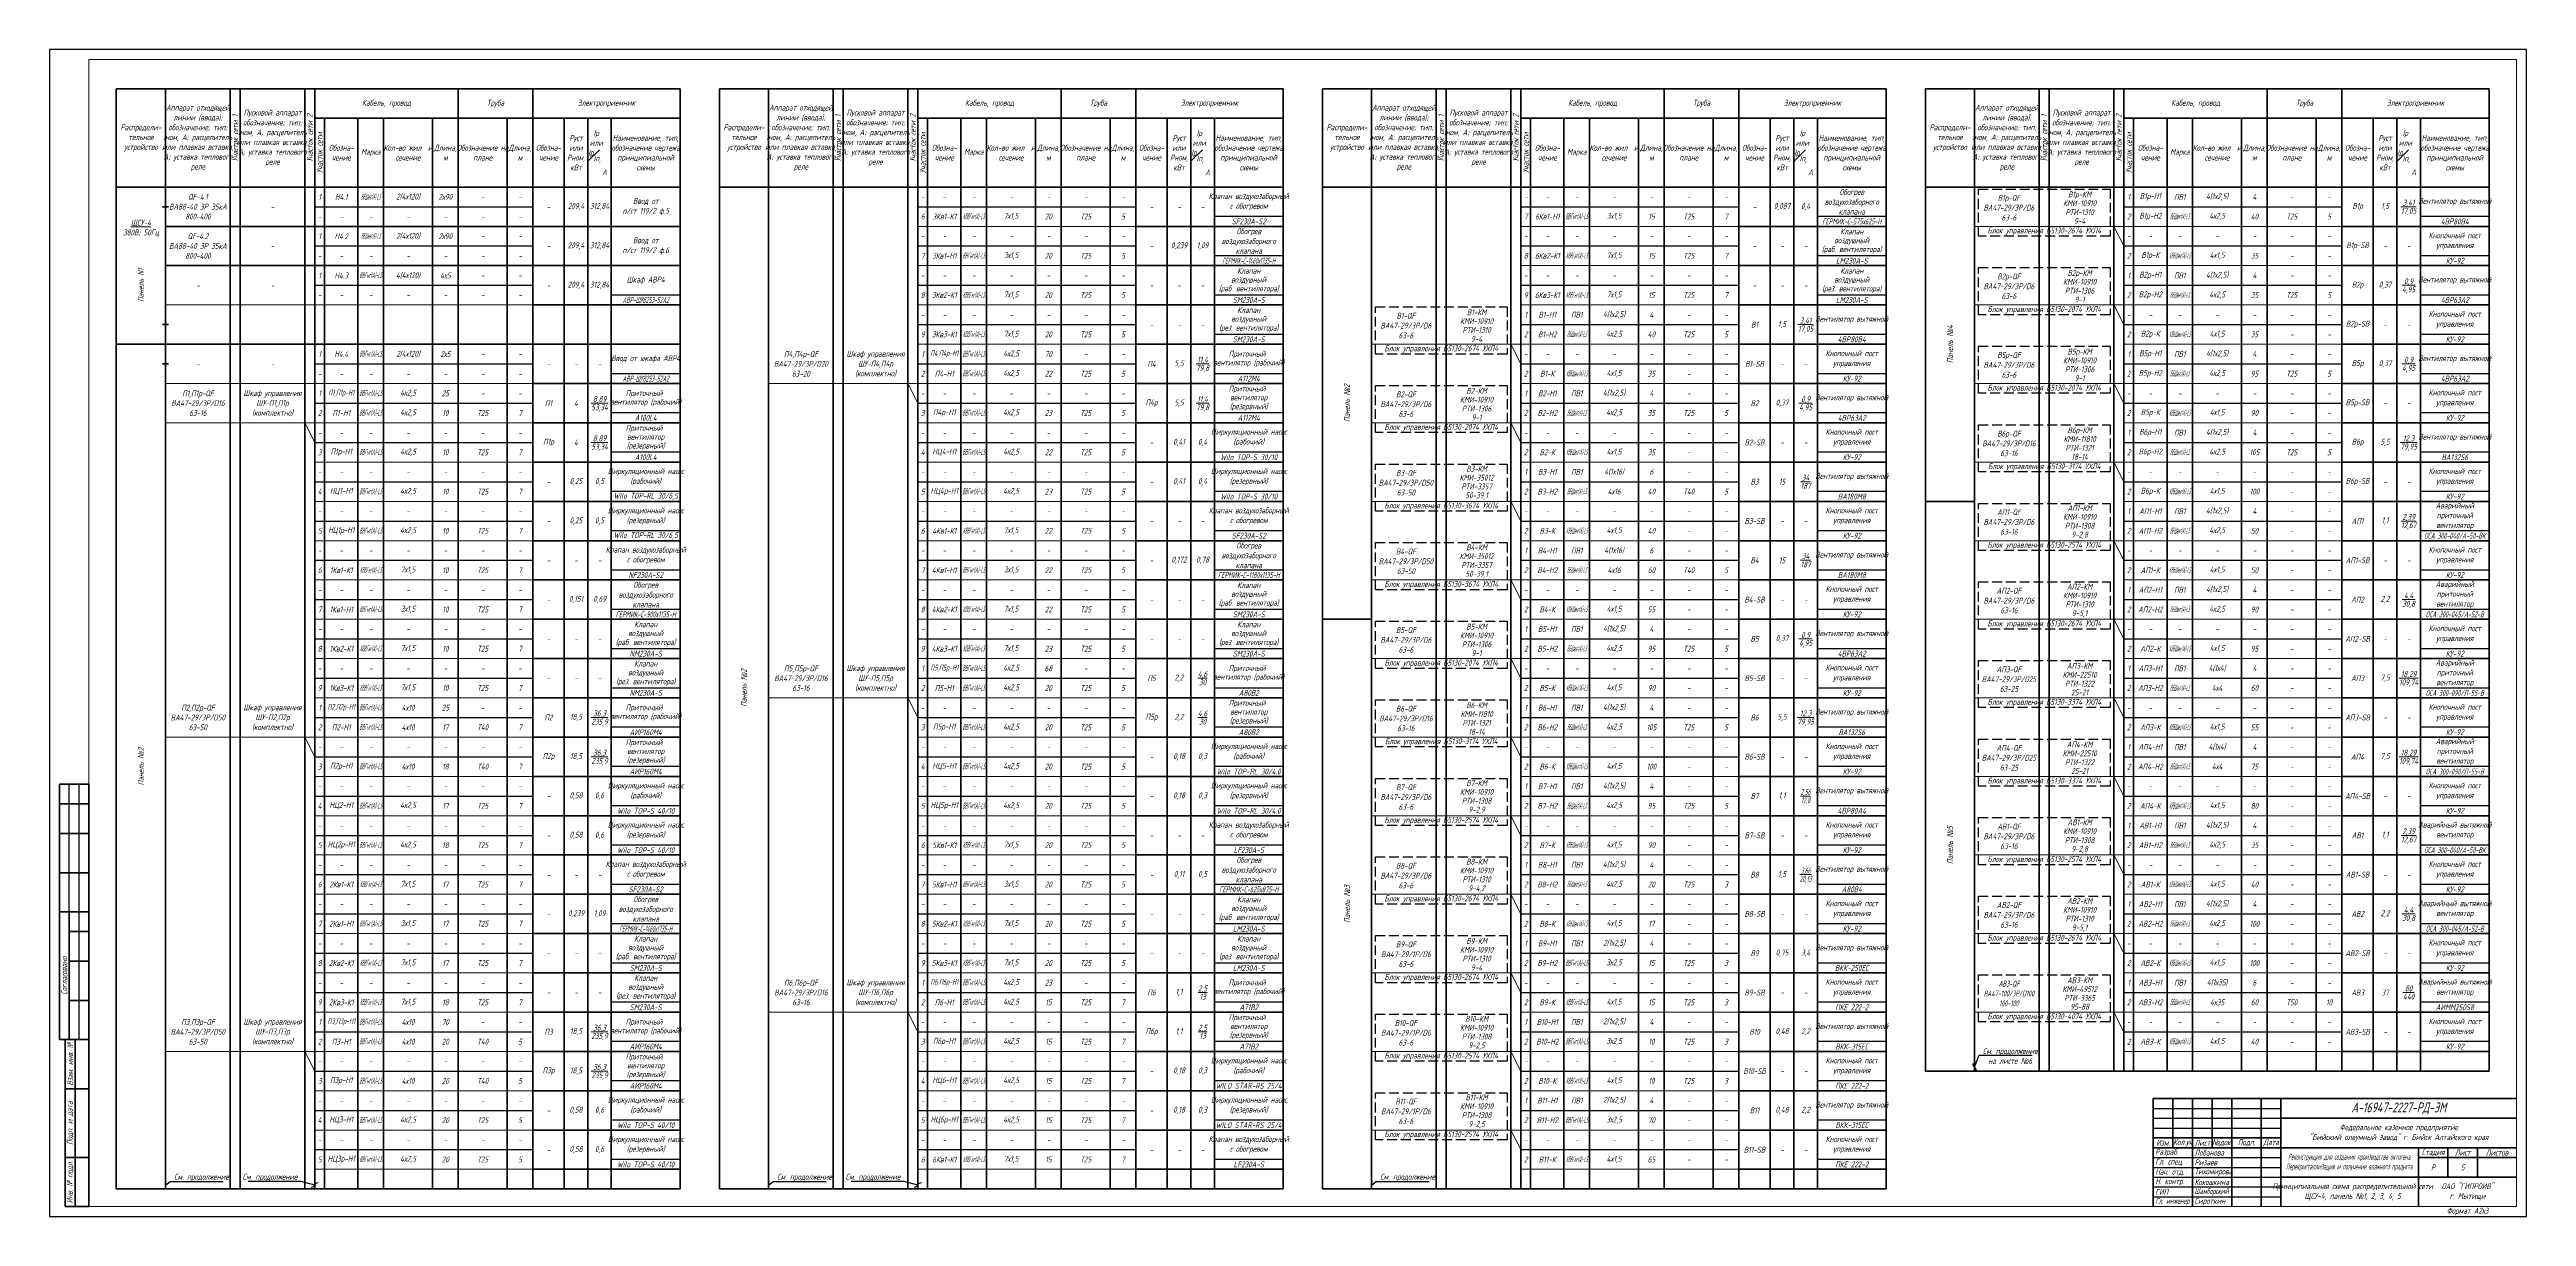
# Model space of a CAD drawing. Header units: millimetres. Extents: x -14296 to 10264, y -13087 to -5602.
# Drawn here: x -10290 to -9029, y -13087 to -12493 of the extents above; entities that cross this region are included whole.
import ezdxf
from ezdxf import colors
from ezdxf.entities.mleader import LeaderData, LeaderLine
from ezdxf.math import Vec2, Vec3

# ---------------------------------------------------------------- set-up
doc = ezdxf.new("R2010")
doc.units = ezdxf.units.MM
doc.linetypes.add('gost5', pattern=[7, 5, -2, 0])
for name, color, linetype, lineweight in [('КаБель контрольный (Вновь)', 142, 'gost5', 15), ('КаБель силовой (Вновь)', 1, 'Continuous', 15), ('Линия выноска', 137, 'Continuous', 25), ('Рамка толстая', 7, 'Continuous', 15), ('Рамка тонкая', 5, 'Continuous', 25), ('Схема распред. сети', 9, 'Continuous', 25), ('Текст', 7, 'Continuous', 20), ('Штампы', 252, 'Continuous', 25)]:
    doc.layers.add(name, color=color, linetype=linetype, lineweight=lineweight)
doc.styles.add('Simplex', font='simplex.shx', dxfattribs={"width": 0.7, "oblique": 15})

# ---------------------------------------------------------------- blocks, each defined once
blk = doc.blocks.new('A$C5FA843D6')
at = {"layer": 'Рамка толстая'}
for p, q in [((20, 589), (20, 5)), ((1256, 589), (20, 589)), ((1256, 5), (1256, 589)), ((20, 5), (1256, 5))]:
    blk.add_line(p, q, dxfattribs=at)
at = {"layer": 'Рамка тонкая'}
for p, q in [((0, 594), (0, 0)), ((1261, 594), (0, 594)), ((1261, 0), (1261, 594)), ((0, 0), (1261, 0))]:
    blk.add_line(p, q, dxfattribs=at)
blk = doc.blocks.new('_Integral')
at = {"color": 0, "linetype": 'ByBlock', "lineweight": -2}
for centre, start, end in [((0.44, -0.09), 102, 168), ((-0.44, 0.09), 282, 348)]:
    blk.add_arc(centre, 0.454, start, end, dxfattribs=at)
blk = doc.blocks.new('*T1062')
at = {"layer": 'Штампы', "color": 0, "linetype": 'ByBlock', "lineweight": 60, "transparency": 16777216}
for p, q in [((0, 0), (0, 130)), ((0, 130), (15, 130)), ((15, 0), (15, 130)), ((0, 120), (15, 120)), ((0, 105), (15, 105)), ((0, 85), (15, 85)), ((0, 65), (15, 65)), ((5, 0), (5, 65)), ((5, 55), (15, 55)), ((5, 40), (15, 40)), ((5, 20), (15, 20)), ((0, 0), (15, 0))]:
    blk.add_line(p, q, dxfattribs=at)
at = {"layer": 'Штампы', "color": 5, "linetype": 'ByBlock', "lineweight": 25, "transparency": 16777216}
for p, q in [((5, 65), (5, 130)), ((10, 0), (10, 130))]:
    blk.add_line(p, q, dxfattribs=at)
at = {"layer": 'Штампы', "color": 2, "transparency": 16777216, "insert": (2.5, 32.5), "char_height": 3, "width": 61, "attachment_point": 5, "rotation": 90, "style": 'Simplex'}
blk.add_mtext('Согласовано', dxfattribs=at)
blk = doc.blocks.new('*T1063')
at = {"layer": 'Штампы', "color": 0, "linetype": 'ByBlock', "lineweight": 60, "transparency": 16777216}
for p, q in [((0, 0), (0, 85)), ((0, 85), (12, 85)), ((5, 0), (5, 85)), ((12, 0), (12, 85)), ((0, 60), (12, 60)), ((0, 25), (12, 25)), ((0, 0), (12, 0))]:
    blk.add_line(p, q, dxfattribs=at)
at = {"layer": 'Штампы', "color": 2, "transparency": 16777216, "char_height": 3, "attachment_point": 5, "rotation": 90, "style": 'Simplex'}
for s, insert, width in [('Взам. инв. {\\Fgost|c204;№}', (2.5, 72.5), 25), ('Подп. и дата', (2.5, 42.5), 35), ('Инв. {\\Fgost|c204;№} подл.', (2.5, 12.5), 25)]:
    blk.add_mtext(s, dxfattribs=dict(at, insert=insert, width=width))

msp = doc.modelspace()

# ---------------------------------------------------------------- linework, layer by layer
at = {"layer": 'КаБель контрольный (Вновь)', "linetype": 'ByBlock'}
for p, q in [((-9847.7162, -12562.74065), (-9847.7162, -12642.74065)), ((-9540.7162, -12562.74066), (-9540.7162, -12622.74066)), ((-9847.7162, -12582.74065), (-9736.7162, -12582.74065)), ((-9540.7162, -12582.74066), (-9429.7162, -12582.74066)), ((-9238.7162, -12582.74066), (-9233.7162, -12592.74066)), ((-9233.7162, -12592.74066), (-9233.7162, -12602.74066)), ((-9847.7162, -12602.74065), (-9736.7162, -12602.74065)), ((-9540.7162, -12602.74066), (-9429.7162, -12602.74066)), ((-9233.7162, -12602.74066), (-9122.7162, -12602.74066)), ((-9847.7162, -12622.74065), (-9736.7162, -12622.74065)), ((-9540.7162, -12622.73489), (-9429.7162, -12622.73489)), ((-9540.7162, -12622.74066), (-9429.7162, -12622.74066)), ((-9238.7162, -12622.74066), (-9233.7162, -12632.74066)), ((-9233.7162, -12632.74066), (-9233.7162, -12642.74066)), ((-9847.7162, -12642.74065), (-9736.7162, -12642.74065)), ((-9545.7162, -12642.74066), (-9540.7162, -12652.74066)), ((-9233.7162, -12642.74066), (-9122.7162, -12642.74066)), ((-9540.7162, -12652.74066), (-9540.7162, -12662.74066)), ((-9852.7162, -12662.74065), (-9847.7162, -12672.74065)), ((-9847.7162, -12672.74065), (-9847.7162, -12802.74065)), ((-9540.7162, -12662.74066), (-9429.7162, -12662.74066)), ((-9238.7162, -12662.74066), (-9233.7162, -12672.74066)), ((-9233.7162, -12672.74066), (-9233.7162, -12682.74066)), ((-10159.7162, -12682.74065), (-10154.7162, -12692.74065)), ((-9847.7162, -12682.74065), (-9736.7162, -12682.74065)), ((-9545.7162, -12682.74066), (-9540.7162, -12692.74066)), ((-9233.7162, -12682.74066), (-9122.7162, -12682.74066)), ((-10154.7162, -12692.74065), (-10154.7162, -12822.74065)), ((-9540.7162, -12692.74066), (-9540.7162, -12702.74066)), ((-10154.7162, -12702.74065), (-10043.7162, -12702.74065)), ((-9847.7162, -12702.74065), (-9736.7162, -12702.74065)), ((-9540.7162, -12702.74066), (-9429.7162, -12702.74066)), ((-9238.7162, -12702.74066), (-9233.7162, -12712.74066)), ((-10154.7162, -12722.74065), (-10043.7162, -12722.74065)), ((-9847.7162, -12722.74065), (-9736.7162, -12722.74065)), ((-9545.7162, -12722.74066), (-9540.7162, -12732.74066)), ((-9233.7162, -12712.74066), (-9233.7162, -12722.74066)), ((-9233.7162, -12722.74066), (-9122.7162, -12722.74066)), ((-9540.7162, -12732.74066), (-9540.7162, -12742.74066)), ((-10154.7162, -12742.74065), (-10043.7162, -12742.74065)), ((-9847.7162, -12742.74065), (-9736.7162, -12742.74065)), ((-9540.7162, -12742.74066), (-9429.7162, -12742.74066)), ((-9238.7162, -12742.74066), (-9233.7162, -12752.74066)), ((-9233.7162, -12752.74066), (-9233.7162, -12762.74066)), ((-10154.7162, -12762.74065), (-10043.7162, -12762.74065)), ((-9847.7162, -12762.74065), (-9736.7162, -12762.74065)), ((-9545.7162, -12762.74066), (-9540.7162, -12772.74066)), ((-9540.7162, -12772.74066), (-9540.7162, -12782.74066)), ((-9233.7162, -12762.74066), (-9122.7162, -12762.74066)), ((-10154.7162, -12782.74065), (-10043.7162, -12782.74065)), ((-9847.7162, -12782.74065), (-9736.7162, -12782.74065)), ((-9540.7162, -12782.74066), (-9429.7162, -12782.74066)), ((-9238.7162, -12782.74066), (-9233.7162, -12792.74066)), ((-9233.7162, -12792.74066), (-9233.7162, -12802.74066)), ((-10154.7162, -12802.74065), (-10043.7162, -12802.74065)), ((-9847.7162, -12802.74065), (-9736.7162, -12802.74065)), ((-9545.7162, -12802.74066), (-9540.7162, -12812.74066)), ((-9233.7162, -12802.74066), (-9122.7162, -12802.74066)), ((-10154.7162, -12822.74065), (-10043.7162, -12822.74065)), ((-9852.7162, -12822.74065), (-9847.7162, -12832.74065)), ((-9540.7162, -12812.74066), (-9540.7162, -12822.74066)), ((-9540.7162, -12822.74066), (-9429.7162, -12822.74066)), ((-9238.7162, -12822.74066), (-9233.7162, -12832.74066)), ((-9847.7162, -12832.74065), (-9847.7162, -12962.74065)), ((-9233.7162, -12832.74066), (-9233.7162, -12842.74066)), ((-10159.7162, -12842.74065), (-10154.7162, -12852.74065)), ((-9847.7162, -12842.74065), (-9736.7162, -12842.74065)), ((-9545.7162, -12842.74066), (-9540.7162, -12852.74066)), ((-9233.7162, -12842.74066), (-9122.7162, -12842.74066)), ((-10154.7162, -12852.74065), (-10154.7162, -12982.74065)), ((-9540.7162, -12852.74066), (-9540.7162, -12862.74066)), ((-10154.7162, -12862.74065), (-10043.7162, -12862.74065)), ((-9847.7162, -12862.74065), (-9736.7162, -12862.74065)), ((-9540.7162, -12862.74066), (-9429.7162, -12862.74066)), ((-9238.7162, -12862.74066), (-9233.7162, -12872.74066)), ((-9233.7162, -12872.74066), (-9233.7162, -12882.74066)), ((-10154.7162, -12882.74065), (-10043.7162, -12882.74065)), ((-9847.7162, -12882.74065), (-9736.7162, -12882.74065)), ((-9545.7162, -12882.74066), (-9540.7162, -12892.74066)), ((-9233.7162, -12882.74066), (-9122.7162, -12882.74066)), ((-9540.7162, -12892.74066), (-9540.7162, -12902.74066)), ((-10154.7162, -12902.74065), (-10043.7162, -12902.74065)), ((-9847.7162, -12902.74065), (-9736.7162, -12902.74065)), ((-9540.7162, -12902.74066), (-9429.7162, -12902.74066)), ((-9238.7162, -12902.74066), (-9233.7162, -12912.74066)), ((-10154.7162, -12922.74065), (-10043.7162, -12922.74065)), ((-9847.7162, -12922.74065), (-9736.7162, -12922.74065)), ((-9545.7162, -12922.74066), (-9540.7162, -12932.74066)), ((-9233.7162, -12912.74066), (-9233.7162, -12922.74066)), ((-9233.7162, -12922.74066), (-9122.7162, -12922.74066)), ((-9540.7162, -12932.74066), (-9540.7162, -12942.74066)), ((-10154.7162, -12942.74065), (-10043.7162, -12942.74065)), ((-9847.7162, -12942.74065), (-9736.7162, -12942.74065)), ((-9540.7162, -12942.74066), (-9429.7162, -12942.74066)), ((-9238.7162, -12942.74066), (-9233.7162, -12952.74066)), ((-10154.7162, -12962.74065), (-10043.7162, -12962.74065)), ((-9847.7162, -12962.73488), (-9736.7162, -12962.73488)), ((-9847.7162, -12962.74065), (-9736.7162, -12962.74065)), ((-9545.7162, -12962.74066), (-9540.7162, -12972.74066)), ((-9233.7162, -12952.74066), (-9233.7162, -12962.74066)), ((-9233.7162, -12962.74066), (-9122.7162, -12962.74066)), ((-9540.7162, -12972.74066), (-9540.7162, -12982.74066)), ((-10154.7162, -12982.74065), (-10043.7162, -12982.74065)), ((-9852.7162, -12982.73488), (-9847.7162, -12992.73488)), ((-9540.7162, -12982.74066), (-9429.7162, -12982.74066)), ((-9238.7162, -12982.74066), (-9233.7162, -12992.74066)), ((-9847.7162, -12992.73488), (-9847.7162, -13070.74065)), ((-9233.7162, -12992.74066), (-9233.7162, -13002.74066)), ((-10159.7162, -13002.74065), (-10154.7162, -13012.74065)), ((-10154.7162, -13012.74065), (-10154.7162, -13070.74065)), ((-9847.7162, -13002.73488), (-9736.7162, -13002.73488)), ((-9545.7162, -13002.74066), (-9540.7162, -13012.74066)), ((-9540.7162, -13012.74066), (-9540.7162, -13022.74066)), ((-9233.7162, -13002.74066), (-9122.7162, -13002.74066)), ((-10154.7162, -13022.74065), (-10043.7162, -13022.74065)), ((-9847.7162, -13022.73488), (-9736.7162, -13022.73488)), ((-9540.7162, -13022.74066), (-9429.7162, -13022.74066)), ((-10154.7162, -13042.74065), (-10043.7162, -13042.74065)), ((-9847.7162, -13042.73488), (-9736.7162, -13042.73488)), ((-9545.7162, -13042.74066), (-9540.7162, -13052.74066)), ((-10154.7162, -13062.74065), (-10043.7162, -13062.74065)), ((-9847.7162, -13062.73488), (-9736.7162, -13062.73488)), ((-9540.7162, -13052.74066), (-9540.7162, -13062.74066)), ((-9540.7162, -13062.74066), (-9429.7162, -13062.74066))]:
    msp.add_line(p, q, dxfattribs=at)
at = {"layer": 'КаБель силовой (Вновь)', "lineweight": 200}
for p, q in [((-9923.7162, -13070.74065), (-9923.7162, -12562.74065)), ((-9616.7162, -13070.74066), (-9616.7162, -12562.74066)), ((-9309.7162, -13010.74066), (-9309.7162, -12562.74066)), ((-10229.2162, -12572.74065), (-10232.2162, -12572.74065)), ((-10230.7162, -12572.74065), (-10230.7162, -12632.74065)), ((-10229.2162, -12632.74065), (-10232.2162, -12632.74065)), ((-10229.2162, -12652.74065), (-10232.2162, -12652.74065)), ((-10230.7162, -13070.74065), (-10230.7162, -12652.74065))]:
    msp.add_line(p, q, dxfattribs=at)
at = {"layer": 'КаБель силовой (Вновь)'}
for p, q in [((-10043.7162, -12582.74065), (-10230.7162, -12582.74065)), ((-9122.7162, -12582.74066), (-9309.7162, -12582.74066)), ((-10043.7162, -12602.74065), (-10230.7162, -12602.74065)), ((-10043.7162, -12622.74065), (-10230.7162, -12622.74065)), ((-9122.7162, -12622.74066), (-9309.7162, -12622.74066)), ((-9429.7162, -12642.74066), (-9616.7162, -12642.74066)), ((-10043.7162, -12662.74065), (-10230.7162, -12662.74065)), ((-9736.7162, -12662.74065), (-9923.7162, -12662.74065)), ((-9122.7162, -12662.74066), (-9309.7162, -12662.74066)), ((-10043.7162, -12682.74065), (-10230.7162, -12682.74065)), ((-9429.7162, -12682.74066), (-9616.7162, -12682.74066)), ((-9122.7162, -12702.74066), (-9309.7162, -12702.74066)), ((-9429.7162, -12722.74066), (-9616.7162, -12722.74066)), ((-9122.7162, -12742.74066), (-9309.7162, -12742.74066)), ((-9429.7162, -12762.74066), (-9616.7162, -12762.74066)), ((-9122.7162, -12782.74066), (-9309.7162, -12782.74066)), ((-9429.7162, -12802.74066), (-9616.7162, -12802.74066)), ((-9736.7162, -12822.74065), (-9923.7162, -12822.74065)), ((-9122.7162, -12822.74066), (-9309.7162, -12822.74066)), ((-10043.7162, -12842.74065), (-10230.7162, -12842.74065)), ((-9429.7162, -12842.74066), (-9616.7162, -12842.74066)), ((-9122.7162, -12862.74066), (-9309.7162, -12862.74066)), ((-9429.7162, -12882.74066), (-9616.7162, -12882.74066)), ((-9122.7162, -12902.74066), (-9309.7162, -12902.74066)), ((-9429.7162, -12922.74066), (-9616.7162, -12922.74066)), ((-9122.7162, -12942.74066), (-9309.7162, -12942.74066)), ((-9429.7162, -12962.74066), (-9616.7162, -12962.74066)), ((-9736.7162, -12982.73488), (-9923.7162, -12982.73488)), ((-9122.7162, -12982.74066), (-9309.7162, -12982.74066)), ((-10043.7162, -13002.74065), (-10230.7162, -13002.74065)), ((-9429.7162, -13002.74066), (-9616.7162, -13002.74066)), ((-9429.7162, -13042.74066), (-9616.7162, -13042.74066))]:
    msp.add_line(p, q, dxfattribs=at)
at = {"layer": 'Рамка тонкая'}
for p, q in [((-10154.7162, -12572.74065), (-10043.7162, -12572.74065)), ((-9847.7162, -12572.74065), (-9736.7162, -12572.74065)), ((-9661.7162, -12577.74065), (-9696.7162, -12577.74065)), ((-9540.7162, -12572.74066), (-9429.7162, -12572.74066)), ((-9354.7162, -12577.74066), (-9389.7162, -12577.74066)), ((-9233.7162, -12572.74066), (-9122.7162, -12572.74066)), ((-9047.7162, -12577.74066), (-9082.7162, -12577.74066)), ((-10154.7162, -12592.74065), (-10043.7162, -12592.74065)), ((-9847.7162, -12592.74065), (-9736.7162, -12592.74065)), ((-9540.7162, -12592.74066), (-9429.7162, -12592.74066)), ((-9233.7162, -12592.74066), (-9122.7162, -12592.74066)), ((-9661.7162, -12597.74065), (-9696.7162, -12597.74065)), ((-9354.7162, -12597.74066), (-9389.7162, -12597.74066)), ((-9047.7162, -12597.74066), (-9082.7162, -12597.74066)), ((-10154.7162, -12612.74065), (-10043.7162, -12612.74065)), ((-9968.7162, -12617.74065), (-10003.7162, -12617.74065)), ((-9847.7162, -12612.74065), (-9736.7162, -12612.74065)), ((-9661.7162, -12617.74065), (-9696.7162, -12617.74065)), ((-9540.7162, -12612.74066), (-9429.7162, -12612.74066)), ((-9354.7162, -12617.74066), (-9389.7162, -12617.74066)), ((-9233.7162, -12612.74066), (-9122.7162, -12612.74066)), ((-9047.7162, -12617.74066), (-9082.7162, -12617.74066)), ((-9847.7162, -12632.74065), (-9736.7162, -12632.74065)), ((-9540.7162, -12632.74066), (-9429.7162, -12632.74066)), ((-9233.7162, -12632.74066), (-9122.7162, -12632.74066)), ((-9661.7162, -12637.74065), (-9696.7162, -12637.74065)), ((-9354.7162, -12637.74066), (-9389.7162, -12637.74066)), ((-9047.7162, -12637.74066), (-9082.7162, -12637.74066)), ((-10154.7162, -12652.74065), (-10043.7162, -12652.74065)), ((-9968.7162, -12657.74065), (-10003.7162, -12657.74065)), ((-9847.7162, -12652.74065), (-9736.7162, -12652.74065)), ((-9661.7162, -12657.74065), (-9696.7162, -12657.74065)), ((-9540.7162, -12652.74066), (-9429.7162, -12652.74066)), ((-9354.7162, -12657.74066), (-9389.7162, -12657.74066)), ((-9233.7162, -12652.74066), (-9122.7162, -12652.74066)), ((-9047.7162, -12657.74066), (-9082.7162, -12657.74066)), ((-10154.7162, -12672.74065), (-10043.7162, -12672.74065)), ((-9847.7162, -12672.74065), (-9736.7162, -12672.74065)), ((-9540.7162, -12672.74066), (-9429.7162, -12672.74066)), ((-9233.7162, -12672.74066), (-9122.7162, -12672.74066)), ((-9968.7162, -12677.74065), (-10003.7162, -12677.74065)), ((-9661.7162, -12677.74065), (-9696.7162, -12677.74065)), ((-9354.7162, -12677.74066), (-9389.7162, -12677.74066)), ((-9047.7162, -12677.74066), (-9082.7162, -12677.74066)), ((-10154.7162, -12692.74065), (-10043.7162, -12692.74065)), ((-9968.7162, -12697.74065), (-10003.7162, -12697.74065)), ((-9847.7162, -12692.74065), (-9736.7162, -12692.74065)), ((-9661.7162, -12697.74065), (-9696.7162, -12697.74065)), ((-9540.7162, -12692.74066), (-9429.7162, -12692.74066)), ((-9354.7162, -12697.74066), (-9389.7162, -12697.74066)), ((-9233.7162, -12692.74066), (-9122.7162, -12692.74066)), ((-9047.7162, -12697.74066), (-9082.7162, -12697.74066)), ((-10154.7162, -12712.74065), (-10043.7162, -12712.74065)), ((-9968.7162, -12717.74065), (-10003.7162, -12717.74065)), ((-9847.7162, -12712.74065), (-9736.7162, -12712.74065)), ((-9661.7162, -12717.74065), (-9696.7162, -12717.74065)), ((-9540.7162, -12712.74066), (-9429.7162, -12712.74066)), ((-9354.7162, -12717.74066), (-9389.7162, -12717.74066)), ((-9233.7162, -12712.74066), (-9122.7162, -12712.74066)), ((-9047.7162, -12717.74066), (-9082.7162, -12717.74066)), ((-10154.7162, -12732.74065), (-10043.7162, -12732.74065)), ((-9847.7162, -12732.74065), (-9736.7162, -12732.74065)), ((-9540.7162, -12732.74066), (-9429.7162, -12732.74066)), ((-9233.7162, -12732.74066), (-9122.7162, -12732.74066)), ((-9968.7162, -12737.74065), (-10003.7162, -12737.74065)), ((-9661.7162, -12737.74065), (-9696.7162, -12737.74065)), ((-9354.7162, -12737.74066), (-9389.7162, -12737.74066)), ((-9047.7162, -12737.74066), (-9082.7162, -12737.74066)), ((-10154.7162, -12752.74065), (-10043.7162, -12752.74065)), ((-9968.7162, -12757.74065), (-10003.7162, -12757.74065)), ((-9847.7162, -12752.74065), (-9736.7162, -12752.74065)), ((-9661.7162, -12757.74065), (-9696.7162, -12757.74065)), ((-9540.7162, -12752.74066), (-9429.7162, -12752.74066)), ((-9354.7162, -12757.74066), (-9389.7162, -12757.74066)), ((-9233.7162, -12752.74066), (-9122.7162, -12752.74066)), ((-9047.7162, -12757.74066), (-9082.7162, -12757.74066)), ((-10154.7162, -12772.74065), (-10043.7162, -12772.74065)), ((-9847.7162, -12772.74065), (-9736.7162, -12772.74065)), ((-9540.7162, -12772.74066), (-9429.7162, -12772.74066)), ((-9233.7162, -12772.74066), (-9122.7162, -12772.74066)), ((-9968.7162, -12777.74065), (-10003.7162, -12777.74065)), ((-9661.7162, -12777.74065), (-9696.7162, -12777.74065)), ((-9354.7162, -12777.74066), (-9389.7162, -12777.74066)), ((-9047.7162, -12777.74066), (-9082.7162, -12777.74066)), ((-10154.7162, -12792.74065), (-10043.7162, -12792.74065)), ((-9968.7162, -12797.74065), (-10003.7162, -12797.74065)), ((-9847.7162, -12792.74065), (-9736.7162, -12792.74065)), ((-9661.7162, -12797.74065), (-9696.7162, -12797.74065)), ((-9540.7162, -12792.74066), (-9429.7162, -12792.74066)), ((-9354.7162, -12797.74066), (-9389.7162, -12797.74066)), ((-9233.7162, -12792.74066), (-9122.7162, -12792.74066)), ((-9047.7162, -12797.74066), (-9082.7162, -12797.74066)), ((-10154.7162, -12812.74065), (-10043.7162, -12812.74065)), ((-9968.7162, -12817.74065), (-10003.7162, -12817.74065)), ((-9847.7162, -12812.74065), (-9736.7162, -12812.74065)), ((-9661.7162, -12817.74065), (-9696.7162, -12817.74065)), ((-9540.7162, -12812.74066), (-9429.7162, -12812.74066)), ((-9354.7162, -12817.74066), (-9389.7162, -12817.74066)), ((-9233.7162, -12812.74066), (-9122.7162, -12812.74066)), ((-9047.7162, -12817.74066), (-9082.7162, -12817.74066)), ((-10154.7162, -12832.74065), (-10043.7162, -12832.74065)), ((-9847.7162, -12832.74065), (-9736.7162, -12832.74065)), ((-9540.7162, -12832.74066), (-9429.7162, -12832.74066)), ((-9233.7162, -12832.74066), (-9122.7162, -12832.74066)), ((-9968.7162, -12837.74065), (-10003.7162, -12837.74065)), ((-9661.7162, -12837.74065), (-9696.7162, -12837.74065)), ((-9354.7162, -12837.74066), (-9389.7162, -12837.74066)), ((-9047.7162, -12837.74066), (-9082.7162, -12837.74066)), ((-10154.7162, -12852.74065), (-10043.7162, -12852.74065)), ((-9968.7162, -12857.74065), (-10003.7162, -12857.74065)), ((-9847.7162, -12852.74065), (-9736.7162, -12852.74065)), ((-9661.7162, -12857.74065), (-9696.7162, -12857.74065)), ((-9540.7162, -12852.74066), (-9429.7162, -12852.74066)), ((-9354.7162, -12857.74066), (-9389.7162, -12857.74066)), ((-9233.7162, -12852.74066), (-9122.7162, -12852.74066)), ((-9047.7162, -12857.74066), (-9082.7162, -12857.74066)), ((-10154.7162, -12872.74065), (-10043.7162, -12872.74065)), ((-9847.7162, -12872.74065), (-9736.7162, -12872.74065)), ((-9540.7162, -12872.74066), (-9429.7162, -12872.74066)), ((-9233.7162, -12872.74066), (-9122.7162, -12872.74066)), ((-9968.7162, -12877.74065), (-10003.7162, -12877.74065)), ((-9661.7162, -12877.74065), (-9696.7162, -12877.74065)), ((-9354.7162, -12877.74066), (-9389.7162, -12877.74066)), ((-9047.7162, -12877.74066), (-9082.7162, -12877.74066)), ((-10154.7162, -12892.74065), (-10043.7162, -12892.74065)), ((-9968.7162, -12897.74065), (-10003.7162, -12897.74065)), ((-9847.7162, -12892.74065), (-9736.7162, -12892.74065)), ((-9661.7162, -12897.74065), (-9696.7162, -12897.74065)), ((-9540.7162, -12892.74066), (-9429.7162, -12892.74066)), ((-9354.7162, -12897.74066), (-9389.7162, -12897.74066)), ((-9233.7162, -12892.74066), (-9122.7162, -12892.74066)), ((-9047.7162, -12897.74066), (-9082.7162, -12897.74066)), ((-10154.7162, -12912.74065), (-10043.7162, -12912.74065)), ((-9968.7162, -12917.74065), (-10003.7162, -12917.74065)), ((-9847.7162, -12912.74065), (-9736.7162, -12912.74065)), ((-9661.7162, -12917.74065), (-9696.7162, -12917.74065)), ((-9540.7162, -12912.74066), (-9429.7162, -12912.74066)), ((-9354.7162, -12917.74066), (-9389.7162, -12917.74066)), ((-9233.7162, -12912.74066), (-9122.7162, -12912.74066)), ((-9047.7162, -12917.74066), (-9082.7162, -12917.74066)), ((-10154.7162, -12932.74065), (-10043.7162, -12932.74065)), ((-9968.7162, -12937.74065), (-10003.7162, -12937.74065)), ((-9847.7162, -12932.74065), (-9736.7162, -12932.74065)), ((-9661.7162, -12937.74065), (-9696.7162, -12937.74065)), ((-9540.7162, -12932.74066), (-9429.7162, -12932.74066)), ((-9354.7162, -12937.74066), (-9389.7162, -12937.74066)), ((-9233.7162, -12932.74066), (-9122.7162, -12932.74066)), ((-9047.7162, -12937.74066), (-9082.7162, -12937.74066)), ((-10154.7162, -12952.74065), (-10043.7162, -12952.74065)), ((-9968.7162, -12957.74065), (-10003.7162, -12957.74065)), ((-9847.7162, -12952.74065), (-9736.7162, -12952.74065)), ((-9661.7162, -12957.74065), (-9696.7162, -12957.74065)), ((-9540.7162, -12952.74066), (-9429.7162, -12952.74066)), ((-9354.7162, -12957.74066), (-9389.7162, -12957.74066)), ((-9233.7162, -12952.74066), (-9122.7162, -12952.74066)), ((-9047.7162, -12957.74066), (-9082.7162, -12957.74066)), ((-10154.7162, -12972.74065), (-10043.7162, -12972.74065)), ((-9847.7162, -12972.73488), (-9736.7162, -12972.73488)), ((-9540.7162, -12972.74066), (-9429.7162, -12972.74066)), ((-9233.7162, -12972.74066), (-9122.7162, -12972.74066)), ((-9968.7162, -12977.74065), (-10003.7162, -12977.74065)), ((-9661.7162, -12977.73488), (-9696.7162, -12977.73488)), ((-9354.7162, -12977.74066), (-9389.7162, -12977.74066)), ((-9047.7162, -12977.74066), (-9082.7162, -12977.74066)), ((-10154.7162, -12992.74065), (-10043.7162, -12992.74065)), ((-9968.7162, -12997.74065), (-10003.7162, -12997.74065)), ((-9847.7162, -12992.73488), (-9736.7162, -12992.73488)), ((-9661.7162, -12997.73488), (-9696.7162, -12997.73488)), ((-9540.7162, -12992.74066), (-9429.7162, -12992.74066)), ((-9354.7162, -12997.74066), (-9389.7162, -12997.74066)), ((-9233.7162, -12992.74066), (-9122.7162, -12992.74066)), ((-9047.7162, -12997.74066), (-9082.7162, -12997.74066)), ((-10154.7162, -13012.74065), (-10043.7162, -13012.74065)), ((-9847.7162, -13012.73488), (-9736.7162, -13012.73488)), ((-9540.7162, -13012.74066), (-9429.7162, -13012.74066)), ((-9968.7162, -13017.74065), (-10003.7162, -13017.74065)), ((-9661.7162, -13017.73488), (-9696.7162, -13017.73488)), ((-9354.7162, -13017.74066), (-9389.7162, -13017.74066)), ((-10154.7162, -13032.74065), (-10043.7162, -13032.74065)), ((-9968.7162, -13037.74065), (-10003.7162, -13037.74065)), ((-9847.7162, -13032.73488), (-9736.7162, -13032.73488)), ((-9661.7162, -13037.73488), (-9696.7162, -13037.73488)), ((-9540.7162, -13032.74066), (-9429.7162, -13032.74066)), ((-9354.7162, -13037.74066), (-9389.7162, -13037.74066)), ((-10154.7162, -13052.74065), (-10043.7162, -13052.74065)), ((-9968.7162, -13057.74065), (-10003.7162, -13057.74065)), ((-9847.7162, -13052.73488), (-9736.7162, -13052.73488)), ((-9661.7162, -13057.73488), (-9696.7162, -13057.73488)), ((-9540.7162, -13052.74066), (-9429.7162, -13052.74066)), ((-9354.7162, -13057.74066), (-9389.7162, -13057.74066))]:
    msp.add_line(p, q, dxfattribs=at)
at = {"layer": 'Рамка тонкая', "linetype": 'gost5'}
for points in [[(-9307.7162, -12563.74066), (-9240.7162, -12563.74066), (-9240.7162, -12587.74066), (-9307.7162, -12587.74066)], [(-9307.7162, -12603.74066), (-9240.7162, -12603.74066), (-9240.7162, -12627.74066), (-9307.7162, -12627.74066)], [(-9614.7162, -12623.74066), (-9547.7162, -12623.74066), (-9547.7162, -12647.74066), (-9614.7162, -12647.74066)], [(-9307.7162, -12643.74066), (-9240.7162, -12643.74066), (-9240.7162, -12667.74066), (-9307.7162, -12667.74066)], [(-9614.7162, -12663.74066), (-9547.7162, -12663.74066), (-9547.7162, -12687.74066), (-9614.7162, -12687.74066)], [(-9307.7162, -12683.74066), (-9240.7162, -12683.74066), (-9240.7162, -12707.74066), (-9307.7162, -12707.74066)], [(-9614.7162, -12703.74066), (-9547.7162, -12703.74066), (-9547.7162, -12727.74066), (-9614.7162, -12727.74066)], [(-9307.7162, -12723.74066), (-9240.7162, -12723.74066), (-9240.7162, -12747.74066), (-9307.7162, -12747.74066)], [(-9614.7162, -12743.74066), (-9547.7162, -12743.74066), (-9547.7162, -12767.74066), (-9614.7162, -12767.74066)], [(-9307.7162, -12763.74066), (-9240.7162, -12763.74066), (-9240.7162, -12787.74066), (-9307.7162, -12787.74066)], [(-9614.7162, -12783.74066), (-9547.7162, -12783.74066), (-9547.7162, -12807.74066), (-9614.7162, -12807.74066)], [(-9307.7162, -12803.74066), (-9240.7162, -12803.74066), (-9240.7162, -12827.74066), (-9307.7162, -12827.74066)], [(-9614.7162, -12823.74066), (-9547.7162, -12823.74066), (-9547.7162, -12847.74066), (-9614.7162, -12847.74066)], [(-9307.7162, -12843.74066), (-9240.7162, -12843.74066), (-9240.7162, -12867.74066), (-9307.7162, -12867.74066)], [(-9614.7162, -12863.74066), (-9547.7162, -12863.74066), (-9547.7162, -12887.74066), (-9614.7162, -12887.74066)], [(-9307.7162, -12883.74066), (-9240.7162, -12883.74066), (-9240.7162, -12907.74066), (-9307.7162, -12907.74066)], [(-9614.7162, -12903.74066), (-9547.7162, -12903.74066), (-9547.7162, -12927.74066), (-9614.7162, -12927.74066)], [(-9307.7162, -12923.74066), (-9240.7162, -12923.74066), (-9240.7162, -12947.74066), (-9307.7162, -12947.74066)], [(-9614.7162, -12943.74066), (-9547.7162, -12943.74066), (-9547.7162, -12967.74066), (-9614.7162, -12967.74066)], [(-9307.7162, -12963.74066), (-9240.7162, -12963.74066), (-9240.7162, -12987.74066), (-9307.7162, -12987.74066)], [(-9614.7162, -12983.74066), (-9547.7162, -12983.74066), (-9547.7162, -13007.74066), (-9614.7162, -13007.74066)], [(-9614.7162, -13023.74066), (-9547.7162, -13023.74066), (-9547.7162, -13047.74066), (-9614.7162, -13047.74066)]]:
    msp.add_lwpolyline(points, close=True, dxfattribs=at)
at = {"layer": 'Схема распред. сети', "lineweight": 40}
for p, q in [((-10255.7162, -13072.74065), (-10255.7162, -12512.74065)), ((-10255.7162, -12512.74065), (-9968.7162, -12512.74065)), ((-10230.7162, -12512.74065), (-10230.7162, -13072.74065)), ((-10197.7162, -12512.74065), (-10197.7162, -12562.74065)), ((-10192.7162, -12512.74065), (-10192.7162, -12562.74065)), ((-10159.7162, -12512.74065), (-10159.7162, -12562.74065)), ((-10154.7162, -12512.74065), (-10154.7162, -12562.74065)), ((-10081.7162, -12562.74065), (-10081.7162, -12512.74065)), ((-10043.7162, -12562.74065), (-10043.7162, -12512.74065)), ((-9968.7162, -13072.74065), (-9968.7162, -12512.74065)), ((-9948.7162, -13072.74065), (-9948.7162, -12512.74065)), ((-9948.7162, -12512.74065), (-9661.7162, -12512.74065)), ((-9923.7162, -12512.74065), (-9923.7162, -13072.74065)), ((-9890.7162, -12512.74065), (-9890.7162, -12562.74065)), ((-9885.7162, -12512.74065), (-9885.7162, -12562.74065)), ((-9852.7162, -12512.74065), (-9852.7162, -12562.74065)), ((-9847.7162, -12512.74065), (-9847.7162, -12562.74065)), ((-9774.7162, -12562.74065), (-9774.7162, -12512.74065)), ((-9736.7162, -12562.74065), (-9736.7162, -12512.74065)), ((-9661.7162, -13072.74065), (-9661.7162, -12512.74065)), ((-9641.7162, -13072.74066), (-9641.7162, -12512.74066)), ((-9641.7162, -12512.74066), (-9354.7162, -12512.74066)), ((-9616.7162, -12512.74066), (-9616.7162, -13072.74066)), ((-9583.7162, -12512.74066), (-9583.7162, -12562.74066)), ((-9578.7162, -12512.74066), (-9578.7162, -12562.74066)), ((-9545.7162, -12512.74066), (-9545.7162, -12562.74066)), ((-9540.7162, -12512.74066), (-9540.7162, -12562.74066)), ((-9467.7162, -12562.74066), (-9467.7162, -12512.74066)), ((-9429.7162, -12562.74066), (-9429.7162, -12512.74066)), ((-9354.7162, -13072.74066), (-9354.7162, -12512.74066)), ((-9334.7162, -13012.74066), (-9334.7162, -12512.74066)), ((-9334.7162, -12512.74066), (-9047.7162, -12512.74066)), ((-9309.7162, -12512.74066), (-9309.7162, -13012.74066)), ((-9276.7162, -12512.74066), (-9276.7162, -12562.74066)), ((-9271.7162, -12512.74066), (-9271.7162, -12562.74066)), ((-9238.7162, -12512.74066), (-9238.7162, -12562.74066)), ((-9233.7162, -12512.74066), (-9233.7162, -12562.74066)), ((-9160.7162, -12562.74066), (-9160.7162, -12512.74066)), ((-9122.7162, -12562.74066), (-9122.7162, -12512.74066)), ((-9047.7162, -13012.74066), (-9047.7162, -12512.74066)), ((-10154.7162, -12527.74065), (-10081.7162, -12527.74065)), ((-10149.7162, -12562.74065), (-10149.7162, -12527.74065)), ((-10132.7162, -12562.74065), (-10132.7162, -12527.74065)), ((-10119.7162, -13072.74065), (-10119.7162, -12527.74065)), ((-10094.7162, -12527.74065), (-10094.7162, -13072.74065)), ((-10081.7162, -12527.74065), (-10043.7162, -12527.74065)), ((-10056.7162, -12562.74065), (-10056.7162, -12527.74065)), ((-10043.7162, -12527.74065), (-9968.7162, -12527.74065)), ((-10027.7162, -12562.74065), (-10027.7162, -12527.74065)), ((-10015.7162, -12562.74065), (-10015.7162, -12527.74065)), ((-10003.7162, -12562.74065), (-10003.7162, -12527.74065)), ((-9847.7162, -12527.74065), (-9774.7162, -12527.74065)), ((-9842.7162, -12562.74065), (-9842.7162, -12527.74065)), ((-9825.7162, -12562.74065), (-9825.7162, -12527.74065)), ((-9812.7162, -13072.74065), (-9812.7162, -12527.74065)), ((-9787.7162, -12527.74065), (-9787.7162, -13072.74065)), ((-9774.7162, -12527.74065), (-9736.7162, -12527.74065)), ((-9749.7162, -12562.74065), (-9749.7162, -12527.74065)), ((-9736.7162, -12527.74065), (-9661.7162, -12527.74065)), ((-9720.7162, -12562.74065), (-9720.7162, -12527.74065)), ((-9708.7162, -12562.74065), (-9708.7162, -12527.74065)), ((-9696.7162, -12562.74065), (-9696.7162, -12527.74065)), ((-9540.7162, -12527.74066), (-9467.7162, -12527.74066)), ((-9535.7162, -12562.74066), (-9535.7162, -12527.74066)), ((-9518.7162, -12562.74066), (-9518.7162, -12527.74066)), ((-9505.7162, -13072.74066), (-9505.7162, -12527.74066)), ((-9480.7162, -12527.74066), (-9480.7162, -13072.74066)), ((-9467.7162, -12527.74066), (-9429.7162, -12527.74066)), ((-9442.7162, -12562.74066), (-9442.7162, -12527.74066)), ((-9429.7162, -12527.74066), (-9354.7162, -12527.74066)), ((-9413.7162, -12562.74066), (-9413.7162, -12527.74066)), ((-9401.7162, -12562.74066), (-9401.7162, -12527.74066)), ((-9389.7162, -12562.74066), (-9389.7162, -12527.74066)), ((-9233.7162, -12527.74066), (-9160.7162, -12527.74066)), ((-9228.7162, -12562.74066), (-9228.7162, -12527.74066)), ((-9211.7162, -12562.74066), (-9211.7162, -12527.74066)), ((-9198.7162, -13012.74066), (-9198.7162, -12527.74066)), ((-9173.7162, -12527.74066), (-9173.7162, -13012.74066)), ((-9160.7162, -12527.74066), (-9122.7162, -12527.74066)), ((-9135.7162, -12562.74066), (-9135.7162, -12527.74066)), ((-9122.7162, -12527.74066), (-9047.7162, -12527.74066)), ((-9106.7162, -12562.74066), (-9106.7162, -12527.74066)), ((-9094.7162, -12562.74066), (-9094.7162, -12527.74066)), ((-9082.7162, -12562.74066), (-9082.7162, -12527.74066)), ((-10255.7162, -12562.74065), (-9968.7162, -12562.74065)), ((-10197.7162, -12562.74065), (-10197.7162, -13072.74065)), ((-10192.7162, -12562.74065), (-10192.7162, -13072.74065)), ((-10159.7162, -12562.74065), (-10159.7162, -13072.74065)), ((-10154.7162, -12562.74065), (-10154.7162, -13072.74065)), ((-10149.7162, -12562.74065), (-10149.7162, -13072.74065)), ((-10132.7162, -12562.74065), (-10132.7162, -13072.74065)), ((-10081.7162, -12562.74065), (-10081.7162, -13072.74065)), ((-10056.7162, -12562.74065), (-10056.7162, -13072.74065)), ((-10043.7162, -12562.74065), (-10043.7162, -13072.74065)), ((-10027.7162, -12562.74065), (-10027.7162, -13072.74065)), ((-10015.7162, -12562.74065), (-10015.7162, -13072.74065)), ((-10003.7162, -12562.74065), (-10003.7162, -13072.74065)), ((-9948.7162, -12562.74065), (-9661.7162, -12562.74065)), ((-9890.7162, -12562.74065), (-9890.7162, -13072.74065)), ((-9885.7162, -12562.74065), (-9885.7162, -13072.74065)), ((-9852.7162, -12562.74065), (-9852.7162, -13072.74065)), ((-9847.7162, -12562.74065), (-9847.7162, -13072.74065)), ((-9842.7162, -12562.74065), (-9842.7162, -13072.74065)), ((-9825.7162, -12562.74065), (-9825.7162, -13072.74065)), ((-9774.7162, -12562.74065), (-9774.7162, -13072.74065)), ((-9749.7162, -12562.74065), (-9749.7162, -13072.74065)), ((-9736.7162, -12562.74065), (-9736.7162, -13072.74065)), ((-9720.7162, -12562.74065), (-9720.7162, -13072.74065)), ((-9708.7162, -12562.74065), (-9708.7162, -13072.74065)), ((-9696.7162, -12562.74065), (-9696.7162, -13072.74065)), ((-9641.7162, -12562.74066), (-9354.7162, -12562.74066)), ((-9583.7162, -12562.74066), (-9583.7162, -13072.74066)), ((-9578.7162, -12562.74066), (-9578.7162, -13072.74066)), ((-9545.7162, -12562.74066), (-9545.7162, -13072.74066)), ((-9540.7162, -12562.74066), (-9540.7162, -13072.74066)), ((-9535.7162, -12562.74066), (-9535.7162, -13072.74066)), ((-9518.7162, -12562.74066), (-9518.7162, -13072.74066)), ((-9467.7162, -12562.74066), (-9467.7162, -13072.74066)), ((-9442.7162, -12562.74066), (-9442.7162, -13072.74066)), ((-9429.7162, -12562.74066), (-9429.7162, -13072.74066)), ((-9413.7162, -12562.74066), (-9413.7162, -13072.74066)), ((-9401.7162, -12562.74066), (-9401.7162, -13072.74066)), ((-9389.7162, -12562.74066), (-9389.7162, -13072.74066)), ((-9334.7162, -12562.74066), (-9047.7162, -12562.74066)), ((-9276.7162, -12562.74066), (-9276.7162, -13012.74066)), ((-9271.7162, -12562.74066), (-9271.7162, -12742.74066)), ((-9238.7162, -12562.74066), (-9238.7162, -13012.74066)), ((-9233.7162, -12562.74066), (-9233.7162, -13012.74066)), ((-9228.7162, -12562.74066), (-9228.7162, -13012.74066)), ((-9211.7162, -12562.74066), (-9211.7162, -13012.74066)), ((-9160.7162, -12562.74066), (-9160.7162, -13012.74066)), ((-9135.7162, -12562.74066), (-9135.7162, -13012.74066)), ((-9122.7162, -12562.74066), (-9122.7162, -13012.74066)), ((-9106.7162, -12562.74066), (-9106.7162, -13012.74066)), ((-9094.7162, -12562.74066), (-9094.7162, -13012.74066)), ((-9082.7162, -12562.74066), (-9082.7162, -13012.74066)), ((-10230.7162, -12582.74065), (-9968.7162, -12582.74065)), ((-9736.7162, -12582.74065), (-9661.7162, -12582.74065)), ((-9429.7162, -12582.74066), (-9354.7162, -12582.74066)), ((-9122.7162, -12582.74066), (-9047.7162, -12582.74066)), ((-10230.7162, -12602.74065), (-9968.7162, -12602.74065)), ((-9736.7162, -12602.74065), (-9661.7162, -12602.74065)), ((-9429.7162, -12602.74066), (-9354.7162, -12602.74066)), ((-9122.7162, -12602.74066), (-9047.7162, -12602.74066)), ((-10043.7162, -12622.74065), (-9968.7162, -12622.74065)), ((-9736.7162, -12622.74065), (-9661.7162, -12622.74065)), ((-9429.7162, -12622.73489), (-9354.7162, -12622.73489)), ((-9429.7162, -12622.74066), (-9354.7162, -12622.74066)), ((-9122.7162, -12622.74066), (-9047.7162, -12622.74066)), ((-10255.7162, -12642.74065), (-9968.7162, -12642.74065)), ((-9736.7162, -12642.74065), (-9661.7162, -12642.74065)), ((-9429.7162, -12642.74066), (-9354.7162, -12642.74066)), ((-9122.7162, -12642.74066), (-9047.7162, -12642.74066)), ((-10043.7162, -12662.74065), (-9968.7162, -12662.74065)), ((-9736.7162, -12662.74065), (-9661.7162, -12662.74065)), ((-9429.7162, -12662.74066), (-9354.7162, -12662.74066)), ((-9276.7162, -12667.74066), (-9276.7162, -12702.74066)), ((-9122.7162, -12662.74066), (-9047.7162, -12662.74066)), ((-10043.7162, -12682.74065), (-9968.7162, -12682.74065)), ((-9736.7162, -12682.74065), (-9661.7162, -12682.74065)), ((-9429.7162, -12682.74066), (-9354.7162, -12682.74066)), ((-9122.7162, -12682.74066), (-9047.7162, -12682.74066)), ((-10043.7162, -12702.74065), (-9968.7162, -12702.74065)), ((-9736.7162, -12702.74065), (-9661.7162, -12702.74065)), ((-9429.7162, -12702.74066), (-9354.7162, -12702.74066)), ((-9271.7162, -12707.74066), (-9271.7162, -13012.74066)), ((-9122.7162, -12702.74066), (-9047.7162, -12702.74066)), ((-10043.7162, -12722.74065), (-9968.7162, -12722.74065)), ((-9736.7162, -12722.74065), (-9661.7162, -12722.74065)), ((-9429.7162, -12722.74066), (-9354.7162, -12722.74066)), ((-9309.7162, -12722.74066), (-9334.7162, -12722.74066)), ((-9122.7162, -12722.74066), (-9047.7162, -12722.74066)), ((-10043.7162, -12742.74065), (-9968.7162, -12742.74065)), ((-9736.7162, -12742.74065), (-9661.7162, -12742.74065)), ((-9429.7162, -12742.74066), (-9354.7162, -12742.74066)), ((-9122.7162, -12742.74066), (-9047.7162, -12742.74066)), ((-10043.7162, -12762.74065), (-9968.7162, -12762.74065)), ((-9736.7162, -12762.74065), (-9661.7162, -12762.74065)), ((-9429.7162, -12762.74066), (-9354.7162, -12762.74066)), ((-9122.7162, -12762.74066), (-9047.7162, -12762.74066)), ((-10043.7162, -12782.74065), (-9968.7162, -12782.74065)), ((-9736.7162, -12782.74065), (-9661.7162, -12782.74065)), ((-9616.7162, -12782.74066), (-9641.7162, -12782.74066)), ((-9429.7162, -12782.74066), (-9354.7162, -12782.74066)), ((-9122.7162, -12782.74066), (-9047.7162, -12782.74066)), ((-10043.7162, -12802.74065), (-9968.7162, -12802.74065)), ((-9736.7162, -12802.74065), (-9661.7162, -12802.74065)), ((-9429.7162, -12802.74066), (-9354.7162, -12802.74066)), ((-9122.7162, -12802.74066), (-9047.7162, -12802.74066)), ((-10043.7162, -12822.74065), (-9968.7162, -12822.74065)), ((-9736.7162, -12822.74065), (-9661.7162, -12822.74065)), ((-9429.7162, -12822.74066), (-9354.7162, -12822.74066)), ((-9122.7162, -12822.74066), (-9047.7162, -12822.74066)), ((-10043.7162, -12842.74065), (-9968.7162, -12842.74065)), ((-9736.7162, -12842.74065), (-9661.7162, -12842.74065)), ((-9429.7162, -12842.74066), (-9354.7162, -12842.74066)), ((-9122.7162, -12842.74066), (-9047.7162, -12842.74066)), ((-10043.7162, -12862.74065), (-9968.7162, -12862.74065)), ((-9736.7162, -12862.74065), (-9661.7162, -12862.74065)), ((-9429.7162, -12862.74066), (-9354.7162, -12862.74066)), ((-9122.7162, -12862.74066), (-9047.7162, -12862.74066)), ((-10043.7162, -12882.74065), (-9968.7162, -12882.74065)), ((-9736.7162, -12882.74065), (-9661.7162, -12882.74065)), ((-9429.7162, -12882.74066), (-9354.7162, -12882.74066)), ((-9122.7162, -12882.74066), (-9047.7162, -12882.74066)), ((-10043.7162, -12902.74065), (-9968.7162, -12902.74065)), ((-9736.7162, -12902.74065), (-9661.7162, -12902.74065)), ((-9429.7162, -12902.74066), (-9354.7162, -12902.74066)), ((-9122.7162, -12902.74066), (-9047.7162, -12902.74066)), ((-10043.7162, -12922.74065), (-9968.7162, -12922.74065)), ((-9736.7162, -12922.74065), (-9661.7162, -12922.74065)), ((-9429.7162, -12922.74066), (-9354.7162, -12922.74066)), ((-9122.7162, -12922.74066), (-9047.7162, -12922.74066)), ((-10043.7162, -12942.74065), (-9968.7162, -12942.74065)), ((-9736.7162, -12942.74065), (-9661.7162, -12942.74065)), ((-9429.7162, -12942.74066), (-9354.7162, -12942.74066)), ((-9122.7162, -12942.74066), (-9047.7162, -12942.74066)), ((-10043.7162, -12962.74065), (-9968.7162, -12962.74065)), ((-9736.7162, -12962.73488), (-9661.7162, -12962.73488)), ((-9736.7162, -12962.74065), (-9661.7162, -12962.74065)), ((-9429.7162, -12962.74066), (-9354.7162, -12962.74066)), ((-9122.7162, -12962.74066), (-9047.7162, -12962.74066)), ((-10043.7162, -12982.74065), (-9968.7162, -12982.74065)), ((-9736.7162, -12982.73488), (-9661.7162, -12982.73488)), ((-9429.7162, -12982.74066), (-9354.7162, -12982.74066)), ((-9122.7162, -12982.74066), (-9047.7162, -12982.74066)), ((-10043.7162, -13002.74065), (-9968.7162, -13002.74065)), ((-9736.7162, -13002.73488), (-9661.7162, -13002.73488)), ((-9429.7162, -13002.74066), (-9354.7162, -13002.74066)), ((-9334.7162, -13012.74066), (-9047.7162, -13012.74066)), ((-9122.7162, -13002.74066), (-9047.7162, -13002.74066)), ((-10043.7162, -13022.74065), (-9968.7162, -13022.74065)), ((-9736.7162, -13022.73488), (-9661.7162, -13022.73488)), ((-9429.7162, -13022.74066), (-9354.7162, -13022.74066)), ((-10043.7162, -13042.74065), (-9968.7162, -13042.74065)), ((-9736.7162, -13042.73488), (-9661.7162, -13042.73488)), ((-9429.7162, -13042.74066), (-9354.7162, -13042.74066)), ((-10043.7162, -13062.74065), (-9968.7162, -13062.74065)), ((-9736.7162, -13062.73488), (-9661.7162, -13062.73488)), ((-9429.7162, -13062.74066), (-9354.7162, -13062.74066)), ((-10255.7162, -13072.74065), (-9968.7162, -13072.74065)), ((-9948.7162, -13072.74065), (-9661.7162, -13072.74065)), ((-9641.7162, -13072.74066), (-9354.7162, -13072.74066))]:
    msp.add_line(p, q, dxfattribs=at)
at = {"layer": 'Штампы', "lineweight": 60}
for p, q in [((-10269.71624, -13026.74065), (-10269.71624, -13081.74065)), ((-9218.71622, -13026.74066), (-9033.71622, -13026.74066)), ((-9218.71622, -13026.74066), (-9218.71622, -13081.74066)), ((-9208.71622, -13026.74066), (-9208.71622, -13051.74066)), ((-9198.71622, -13026.74066), (-9198.71622, -13081.74066)), ((-9188.71622, -13026.74066), (-9188.71622, -13051.74066)), ((-9178.71622, -13026.74066), (-9178.71622, -13081.74066)), ((-9163.71622, -13026.74066), (-9163.71622, -13081.74066)), ((-9153.71622, -13026.74066), (-9153.71622, -13081.74066)), ((-9153.71622, -13036.74066), (-9033.71622, -13036.74066)), ((-9218.71622, -13046.74066), (-9153.71622, -13046.74066)), ((-9218.71622, -13051.74066), (-9033.71622, -13051.74066)), ((-9083.71622, -13051.74066), (-9083.71622, -13081.74066)), ((-9083.71622, -13056.74066), (-9033.71622, -13056.74066)), ((-9068.71622, -13051.74066), (-9068.71622, -13066.74066)), ((-9053.71622, -13051.74066), (-9053.71622, -13066.74066)), ((-9153.71622, -13066.74066), (-9033.71622, -13066.74066))]:
    msp.add_line(p, q, dxfattribs=at)
at = {"layer": 'Штампы', "color": 5}
for p, q in [((-9218.71622, -13031.74066), (-9153.71622, -13031.74066)), ((-9218.71622, -13036.74066), (-9153.71622, -13036.74066)), ((-9218.71622, -13041.74066), (-9153.71622, -13041.74066)), ((-9218.71622, -13056.74066), (-9153.71622, -13056.74066)), ((-9218.71622, -13061.74066), (-9153.71622, -13061.74066)), ((-9218.71622, -13066.74066), (-9153.71622, -13066.74066)), ((-9218.71622, -13071.74066), (-9153.71622, -13071.74066)), ((-9218.71622, -13076.74066), (-9153.71622, -13076.74066))]:
    msp.add_line(p, q, dxfattribs=at)

# ---------------------------------------------------------------- block references
for name, p in [('A$C5FA843D6', (-10289.71622, -13086.74066)), ('*T1062', (-10284.71624, -12996.74065)), ('*T1063', (-10281.71624, -13081.74065))]:
    msp.add_blockref(name, p)

# ---------------------------------------------------------------- texts
at = {"layer": 'Схема распред. сети', "color": 2, "char_height": 3, "width": 35, "attachment_point": 5, "line_spacing_factor": 0.9, "style": 'Simplex'}
for s, insert in [('Приточный  вентилятор (рабочий)', (-9679.2162, -12650.24065)), ('Приточный  вентилятор (рабочий)', (-9986.2162, -12670.24065)), ('Приточный  вентилятор (резервный)', (-9679.2162, -12670.24065)), ('Приточный  вентилятор (резервный)', (-9986.2162, -12690.24065)), ('Приточный  вентилятор (рабочий)', (-9679.2162, -12810.24065)), ('Приточный  вентилятор (резервный)', (-9679.2162, -12830.24065)), ('Приточный  вентилятор (рабочий)', (-9986.2162, -12830.24065)), ('Приточный  вентилятор (резервный)', (-9986.2162, -12850.24065)), ('Приточный  вентилятор (рабочий)', (-9679.2162, -12970.23488)), ('Приточный  вентилятор (рабочий)', (-9986.2162, -12990.24065)), ('Приточный  вентилятор (резервный)', (-9679.2162, -12990.23488)), ('Приточный  вентилятор (резервный)', (-9986.2162, -13010.24065))]:
    msp.add_mtext(s, dxfattribs=dict(at, insert=insert))
at = {"layer": 'Схема распред. сети', "color": 2, "char_height": 3, "attachment_point": 5, "style": 'Simplex'}
for s, insert, width in [('А112М4', (-9679.2162, -12660.24065), 35), ('А100L4', (-9986.2162, -12680.24065), 35), ('А112М4', (-9679.2162, -12680.24065), 35), ('-', (-9728.7162, -12692.74065), 16), ('0,41', (-9714.7162, -12692.74065), 12), ('\\A1;0,4', (-9702.7162, -12692.74065), 12), ('Циркуляционный насос (рабочий)', (-9679.2162, -12690.24065), 35), ('Циркуляционный насос (рабочий)', (-9986.2162, -12710.24065), 35), ('А100L4', (-9986.2162, -12700.24065), 35), ('Циркуляционный насос (резервный) ', (-9679.2162, -12710.24065), 35), ('Wilo TOP-S 30/10', (-9679.2162, -12700.24065), 35), ('-', (-10035.7162, -12712.74065), 16), ('0,25', (-10021.7162, -12712.74065), 12), ('\\A1;0,5', (-10009.7162, -12712.74065), 12), ('Wilo TOP-RL 30/6,5', (-9986.2162, -12720.24065), 35), ('-', (-9728.7162, -12712.74065), 16), ('0,41', (-9714.7162, -12712.74065), 12), ('\\A1;0,4', (-9702.7162, -12712.74065), 12), ('Wilo TOP-S 30/10', (-9679.2162, -12720.24065), 35), ('-', (-10035.7162, -12732.74065), 16), ('0,25', (-10021.7162, -12732.74065), 12), ('\\A1;0,5', (-10009.7162, -12732.74065), 12), ('Циркуляционный насос (резервный) ', (-9986.2162, -12730.24065), 35), ('Wilo TOP-RL 30/6,5', (-9986.2162, -12740.24065), 35), ('А80В2', (-9679.2162, -12820.24065), 35), ('АИР160М4', (-9986.2162, -12840.24065), 35), ('Циркуляционный насос (рабочий)', (-9679.2162, -12850.24065), 35), ('А80В2', (-9679.2162, -12840.24065), 35), ('АИР160М4', (-9986.2162, -12860.24065), 35), ('-', (-9728.7162, -12852.74065), 16), ('0,18', (-9714.7162, -12852.74065), 12), ('\\A1;0,3', (-9702.7162, -12852.74065), 12), ('Wilo TOP-RL 30/4.0', (-9679.2162, -12860.24065), 35), ('-', (-10035.7162, -12872.74065), 16), ('0,58', (-10021.7162, -12872.74065), 12), ('\\A1;0,6', (-10009.7162, -12872.74065), 12), ('Циркуляционный насос (рабочий)', (-9986.2162, -12870.24065), 35), ('-', (-9728.7162, -12872.74065), 16), ('0,18', (-9714.7162, -12872.74065), 12), ('\\A1;0,3', (-9702.7162, -12872.74065), 12), ('Циркуляционный насос (резервный) ', (-9679.2162, -12870.24065), 35), ('Циркуляционный насос (резервный) ', (-9986.2162, -12890.24065), 35), ('Wilo TOP-S 40/10', (-9986.2162, -12880.24065), 35), ('Wilo TOP-RL 30/4.0', (-9679.2162, -12880.24065), 35), ('-', (-10035.7162, -12892.74065), 16), ('0,58', (-10021.7162, -12892.74065), 12), ('\\A1;0,6', (-10009.7162, -12892.74065), 12), ('Wilo TOP-S 40/10', (-9986.2162, -12900.24065), 35), ('А71В2', (-9679.2162, -12980.23488), 35), ('АИР160М4', (-9986.2162, -13000.24065), 35), ('А71В2', (-9679.2162, -13000.23488), 35), ('-', (-9728.7162, -13012.73488), 16), ('0,18', (-9714.7162, -13012.73488), 12), ('\\A1;0,3', (-9702.7162, -13012.73488), 12), ('Циркуляционный насос (рабочий)', (-9679.2162, -13010.23488), 35), ('Циркуляционный насос (рабочий)', (-9986.2162, -13030.24065), 35), ('АИР160М4', (-9986.2162, -13020.24065), 35), ('Циркуляционный насос (резервный) ', (-9679.2162, -13030.23488), 35), ('-', (-10035.7162, -13032.74065), 16), ('0,58', (-10021.7162, -13032.74065), 12), ('\\A1;0,6', (-10009.7162, -13032.74065), 12), ('Wilo TOP-S 40/10', (-9986.2162, -13040.24065), 35), ('-', (-9728.7162, -13032.73488), 16), ('0,18', (-9714.7162, -13032.73488), 12), ('\\A1;0,3', (-9702.7162, -13032.73488), 12), ('0,58', (-10021.7162, -13052.74065), 12), ('\\A1;0,6', (-10009.7162, -13052.74065), 12), ('Циркуляционный насос (резервный) ', (-9986.2162, -13050.24065), 35), ('-', (-10035.7162, -13052.74065), 16), ('Wilo TOP-S 40/10', (-9986.2162, -13060.24065), 35)]:
    msp.add_mtext(s, dxfattribs=dict(at, insert=insert, width=width))
at = {"layer": 'Текст', "char_height": 3, "style": 'Simplex'}
for s, insert, width, attachment_point in [('Аппарат отходящей линии (ввода); обозначение; тип; Iном, А; расцепитель или плавкая вставка, А; уставка теплового реле', (-10214.2162, -12537.74065), 33, 5), ('Кабель, провод', (-10118.2162, -12520.24065), 73, 5), ('Труба', (-10062.7162, -12520.24065), 38, 5), ('Электроприемник', (-10006.2162, -12520.24065), 75, 5), ('Аппарат отходящей линии (ввода); обозначение; тип; Iном, А; расцепитель или плавкая вставка, А; уставка теплового реле', (-9907.2162, -12537.74065), 33, 5), ('Кабель, провод', (-9811.2162, -12520.24065), 73, 5), ('Труба', (-9755.7162, -12520.24065), 38, 5), ('Электроприемник', (-9699.2162, -12520.24065), 75, 5), ('Аппарат отходящей линии (ввода); обозначение; тип; Iном, А; расцепитель или плавкая вставка, А; уставка теплового реле', (-9600.2162, -12537.74066), 33, 5), ('Кабель, провод', (-9504.2162, -12520.24066), 73, 5), ('Труба', (-9448.7162, -12520.24066), 38, 5), ('Электроприемник', (-9392.2162, -12520.24066), 75, 5), ('Аппарат отходящей линии (ввода); обозначение; тип; Iном, А; расцепитель или плавкая вставка, А; уставка теплового реле', (-9293.2162, -12537.74066), 33, 5), ('Кабель, провод', (-9197.2162, -12520.24066), 73, 5), ('Труба', (-9141.7162, -12520.24066), 38, 5), ('Электроприемник', (-9085.2162, -12520.24066), 75, 5), ('Распредели-\\Pтельное устройство', (-10243.2162, -12537.74065), 25, 5), ('Пусковой аппарат обозначение; тип; Iном, А; расцепитель или плавкая вставка, А; уставка теплового реле', (-10176.2162, -12537.74065), 33, 5), ('\\A1;Iр   или   \\SIр#Iп, ;       А', (-10009.7162, -12545.24065), 12, 5), ('Распредели-\\Pтельное устройство', (-9936.2162, -12537.74065), 25, 5), ('Пусковой аппарат обозначение; тип; Iном, А; расцепитель или плавкая вставка, А; уставка теплового реле', (-9869.2162, -12537.74065), 33, 5), ('\\A1;Iр   или   \\SIр#Iп, ;       А', (-9702.7162, -12545.24065), 12, 5), ('Распредели-\\Pтельное устройство', (-9629.2162, -12537.74066), 25, 5), ('Пусковой аппарат обозначение; тип; Iном, А; расцепитель или плавкая вставка, А; уставка теплового реле', (-9562.2162, -12537.74066), 33, 5), ('\\A1;Iр   или   \\SIр#Iп, ;       А', (-9395.7162, -12545.24066), 12, 5), ('Распредели-\\Pтельное устройство', (-9322.2162, -12537.74066), 25, 5), ('Пусковой аппарат обозначение; тип; Iном, А; расцепитель или плавкая вставка, А; уставка теплового реле', (-9255.2162, -12537.74066), 33, 5), ('\\A1;Iр   или   \\SIр#Iп, ;       А', (-9088.7162, -12545.24066), 12, 5), ('Обозна- чение', (-10141.2162, -12545.24065), 17, 5), ('Марка', (-10126.2162, -12545.24065), 13, 5), ('Кол-во жил  и сечение', (-10107.2162, -12545.24065), 25, 5), ('Длина, м', (-10088.2162, -12545.24065), 13, 5), ('Обозначение на плане', (-10069.2162, -12545.24065), 25, 5), ('Длина, м', (-10050.2162, -12545.24065), 13, 5), ('Обозна-\\Pчение', (-10035.7162, -12545.24065), 16, 5), ('Pуст или Pном, кВт', (-10021.7162, -12545.24065), 12, 5), ('Наименование, тип, обозначение чертежа принципиальной схемы', (-9986.2162, -12545.24065), 35, 5), ('Обозна- чение', (-9834.2162, -12545.24065), 17, 5), ('Марка', (-9819.2162, -12545.24065), 13, 5), ('Кол-во жил  и сечение', (-9800.2162, -12545.24065), 25, 5), ('Длина, м', (-9781.2162, -12545.24065), 13, 5), ('Обозначение на плане', (-9762.2162, -12545.24065), 25, 5), ('Длина, м', (-9743.2162, -12545.24065), 13, 5), ('Обозна-\\Pчение', (-9728.7162, -12545.24065), 16, 5), ('Pуст или Pном, кВт', (-9714.7162, -12545.24065), 12, 5), ('Наименование, тип, обозначение чертежа принципиальной схемы', (-9679.2162, -12545.24065), 35, 5), ('Обозна- чение', (-9527.2162, -12545.24066), 17, 5), ('Марка', (-9512.2162, -12545.24066), 13, 5), ('Кол-во жил  и сечение', (-9493.2162, -12545.24066), 25, 5), ('Длина, м', (-9474.2162, -12545.24066), 13, 5), ('Обозначение на плане', (-9455.2162, -12545.24066), 25, 5), ('Длина, м', (-9436.2162, -12545.24066), 13, 5), ('Обозна-\\Pчение', (-9421.7162, -12545.24066), 16, 5), ('Pуст или Pном, кВт', (-9407.7162, -12545.24066), 12, 5), ('Наименование, тип, обозначение чертежа принципиальной схемы', (-9372.2162, -12545.24066), 35, 5), ('Обозна- чение', (-9220.2162, -12545.24066), 17, 5), ('Марка', (-9205.2162, -12545.24066), 13, 5), ('Кол-во жил  и сечение', (-9186.2162, -12545.24066), 25, 5), ('Длина, м', (-9167.2162, -12545.24066), 13, 5), ('Обозначение на плане', (-9148.2162, -12545.24066), 25, 5), ('Длина, м', (-9129.2162, -12545.24066), 13, 5), ('Обозна-\\Pчение', (-9114.7162, -12545.24066), 16, 5), ('Pуст или Pном, кВт', (-9100.7162, -12545.24066), 12, 5), ('Наименование, тип, обозначение чертежа принципиальной схемы', (-9065.2162, -12545.24066), 35, 5), ('QF-4.1\\PВА88-40 3Р 35кА\\P800-400', (-10214.2162, -12572.74065), 33, 5), ('1', (-10152.2162, -12567.74065), 5, 5), ('Н4.1', (-10141.2162, -12567.74065), 17, 5), ('{\\W0.3;ВБШвнг(А)-LS}', (-10126.2162, -12567.74065), 13, 5), ('2(4х120)', (-10107.2162, -12567.74065), 25, 5), ('2х90', (-10088.2162, -12567.74065), 13, 5), ('-', (-10069.2162, -12567.74065), 25, 5), ('-', (-10050.2162, -12567.74065), 13, 5), ('209,4', (-10021.7162, -12572.74065), 12, 5), ('312,84', (-10009.7162, -12572.74065), 12, 5), ('Ввод от\\Pп/ст 119/2 ф.5', (-9986.2162, -12572.74065), 35, 5), ('-', (-9845.2162, -12567.74065), 5, 5), ('-', (-9834.2162, -12567.74065), 17, 5), ('-', (-9819.2162, -12567.74065), 13, 5), ('-', (-9800.2162, -12567.74065), 25, 5), ('-', (-9781.2162, -12567.74065), 13, 5), ('-', (-9762.2162, -12567.74065), 25, 5), ('-', (-9743.2162, -12567.74065), 13, 5), ('Клапан воздухозаборный\\Pс обогревом', (-9679.2162, -12570.24065), 35, 5), ('-', (-9538.2162, -12567.74066), 5, 5), ('-', (-9527.2162, -12567.74066), 17, 5), ('-', (-9512.2162, -12567.74066), 13, 5), ('-', (-9493.2162, -12567.74066), 25, 5), ('-', (-9474.2162, -12567.74066), 13, 5), ('-', (-9455.2162, -12567.74066), 25, 5), ('-', (-9436.2162, -12567.74066), 13, 5), ('0,087', (-9407.7162, -12572.74066), 12, 5), ('0,4', (-9395.7162, -12572.74066), 12, 5), ('Обогрев воздухозаборного клапана', (-9372.2162, -12570.24066), 35, 5), ('В1р-QF\\PВА47-29/3Р/D6\\P63-6', (-9292.2162, -12573.24066), 31, 5), ('1', (-9231.2162, -12567.74066), 5, 5), ('В1р-Н1', (-9220.2162, -12567.74066), 17, 5), ('ПВ1', (-9205.2162, -12567.74066), 13, 5), ('4(1х2,5)', (-9186.2162, -12567.74066), 25, 5), ('4', (-9167.2162, -12567.74066), 13, 5), ('-', (-9148.2162, -12567.74066), 25, 5), ('-', (-9129.2162, -12567.74066), 13, 5), ('В1р', (-9114.7162, -12572.74066), 16, 5), ('{\\Q15;1,5}', (-9100.7162, -12572.74066), 12, 5), ('\\A1;\\S3,41/17,05;', (-9088.7162, -12572.74066), 12, 5), ('Вентилятор вытяжной', (-9065.2162, -12570.24066), 35, 5), ('{\\LЩСУ-4\\P}380В; 50Гц', (-10243.2162, -12583.73209), 25, 5), ('-', (-10176.2162, -12572.74065), 33, 5), ('-', (-10152.2162, -12577.74065), 5, 5), ('-', (-10141.2162, -12577.74065), 17, 5), ('-', (-10126.2162, -12577.74065), 13, 5), ('-', (-10107.2162, -12577.74065), 25, 5), ('-', (-10088.2162, -12577.74065), 13, 5), ('-', (-10069.2162, -12577.74065), 25, 5), ('-', (-10050.2162, -12577.74065), 13, 5), ('-', (-10035.7162, -12572.74065), 16, 5), ('6', (-9845.2162, -12577.74065), 5, 5), ('3Кв1-К1', (-9834.2162, -12577.74065), 17, 5), ('{\\W0.35;КВВГнг(А)-LS}', (-9819.2162, -12577.74065), 13, 5), ('7х1,5', (-9800.2162, -12577.74065), 25, 5), ('20', (-9781.2162, -12577.74065), 13, 5), ('Т25', (-9762.2162, -12577.74065), 25, 5), ('5', (-9743.2162, -12577.74065), 13, 5), ('-', (-9728.7162, -12572.74065), 16, 5), ('-', (-9714.7162, -12572.74065), 12, 5), ('-', (-9702.7162, -12572.74065), 12, 5), ('Обогрев воздухозаборного клапана', (-9679.2162, -12590.24065), 35, 5), ('SF230A-S2', (-9679.2162, -12580.24065), 35, 5), ('7', (-9538.2162, -12577.74066), 5, 5), ('6Кв1-Н1', (-9527.2162, -12577.74066), 17, 5), ('{\\W0.4;ВВГнг(А)-LS}', (-9512.2162, -12577.74066), 13, 5), ('3х1,5', (-9493.2162, -12577.74066), 25, 5), ('15', (-9474.2162, -12577.74066), 13, 5), ('Т25', (-9455.2162, -12577.74066), 25, 5), ('7', (-9436.2162, -12577.74066), 13, 5), ('-', (-9421.7162, -12572.74066), 16, 5), ('{\\W0.6;ГЕРМИК-С-575х625-Н}', (-9372.2162, -12580.24066), 35, 5), ('Блок управления Б5130-2674 УХЛ4', (-9274.2162, -12585.24066), 67, 5), ('2', (-9231.2162, -12577.74066), 5, 5), ('В1р-Н2', (-9220.2162, -12577.74066), 17, 5), ('{\\W0.3;ВБШвнг(А)-LS}', (-9205.2162, -12577.74066), 13, 5), ('4х2,5', (-9186.2162, -12577.74066), 25, 5), ('40', (-9167.2162, -12577.74066), 13, 5), ('Т25', (-9148.2162, -12577.74066), 25, 5), ('5', (-9129.2162, -12577.74066), 13, 5), ('4ВР80В4', (-9065.2162, -12580.24066), 35, 5), ('QF-4.2\\PВА88-40 3Р 35кА\\P800-400', (-10214.2162, -12592.74065), 33, 5), ('-', (-10176.2162, -12592.74065), 33, 5), ('1', (-10152.2162, -12587.74065), 5, 5), ('Н4.2', (-10141.2162, -12587.74065), 17, 5), ('{\\W0.3;ВБШвнг(А)-LS}', (-10126.2162, -12587.74065), 13, 5), ('2(4х120)', (-10107.2162, -12587.74065), 25, 5), ('2х90', (-10088.2162, -12587.74065), 13, 5), ('-', (-10069.2162, -12587.74065), 25, 5), ('-', (-10050.2162, -12587.74065), 13, 5), ('-', (-10035.7162, -12592.74065), 16, 5), ('209,4', (-10021.7162, -12592.74065), 12, 5), ('312,84', (-10009.7162, -12592.74065), 12, 5), ('Ввод от\\Pп/ст 119/2 ф.6', (-9986.2162, -12592.74065), 35, 5), ('-', (-9845.2162, -12587.74065), 5, 5), ('7', (-9845.2162, -12597.74065), 5, 5), ('3Кв1-Н1', (-9834.2162, -12597.74065), 17, 5), ('-', (-9834.2162, -12587.74065), 17, 5), ('{\\W0.4;ВВГнг(А)-LS}', (-9819.2162, -12597.74065), 13, 5), ('-', (-9819.2162, -12587.74065), 13, 5), ('3х1,5', (-9800.2162, -12597.74065), 25, 5), ('-', (-9800.2162, -12587.74065), 25, 5), ('20', (-9781.2162, -12597.74065), 13, 5), ('-', (-9781.2162, -12587.74065), 13, 5), ('Т25', (-9762.2162, -12597.74065), 25, 5), ('-', (-9762.2162, -12587.74065), 25, 5), ('5', (-9743.2162, -12597.74065), 13, 5), ('-', (-9743.2162, -12587.74065), 13, 5), ('-', (-9728.7162, -12592.74065), 16, 5), ('0,239', (-9714.7162, -12592.74065), 12, 5), ('1,09', (-9702.7162, -12592.74065), 12, 5), ('8', (-9538.2162, -12597.74066), 5, 5), ('-', (-9538.2162, -12587.74066), 5, 5), ('6Кв2-К1', (-9527.2162, -12597.74066), 17, 5), ('-', (-9527.2162, -12587.74066), 17, 5), ('{\\W0.35;КВВГнг(А)-LS}', (-9512.2162, -12597.74066), 13, 5), ('-', (-9512.2162, -12587.74066), 13, 5), ('7х1,5', (-9493.2162, -12597.74066), 25, 5), ('-', (-9493.2162, -12587.74066), 25, 5), ('15', (-9474.2162, -12597.74066), 13, 5), ('-', (-9474.2162, -12587.74066), 13, 5), ('Т25', (-9455.2162, -12597.74066), 25, 5), ('-', (-9455.2162, -12587.74066), 25, 5), ('-', (-9436.2162, -12587.74066), 13, 5), ('7', (-9436.2162, -12597.74066), 13, 5), ('-', (-9421.7162, -12592.74066), 16, 5), ('-', (-9407.7162, -12592.74066), 12, 5), ('-', (-9395.7162, -12592.74066), 12, 5), ('2', (-9231.2162, -12597.74066), 5, 5), ('-', (-9231.2162, -12587.74066), 5, 5), ('В1р-К', (-9220.2162, -12597.74066), 17, 5), ('-', (-9220.2162, -12587.74066), 17, 5), ('{\\W0.3;КВБШвнг(А)-LS}', (-9205.2162, -12597.74066), 13, 5), ('-', (-9205.2162, -12587.74066), 13, 5), ('4х1,5', (-9186.2162, -12597.74066), 25, 5), ('-', (-9186.2162, -12587.74066), 25, 5), ('35', (-9167.2162, -12597.74066), 13, 5), ('-', (-9167.2162, -12587.74066), 13, 5), ('-', (-9148.2162, -12587.74066), 25, 5), ('-', (-9129.2162, -12587.74066), 13, 5), ('В1р-SB', (-9114.7162, -12592.74066), 16, 5), ('-', (-9100.7162, -12592.74066), 12, 5), ('-', (-9088.7162, -12592.74066), 12, 5), ('Кнопочный пост управления', (-9065.2162, -12590.24066), 35, 5), ('-', (-10152.2162, -12597.74065), 5, 5), ('1', (-10152.2162, -12607.74065), 5, 5), ('Н4.3', (-10141.2162, -12607.74065), 17, 5), ('-', (-10141.2162, -12597.74065), 17, 5), ('{\\W0.4;ВВГнг(А)-LS}', (-10126.2162, -12607.74065), 13, 5), ('-', (-10126.2162, -12597.74065), 13, 5), ('4(4х120)', (-10107.2162, -12607.74065), 25, 5), ('-', (-10107.2162, -12597.74065), 25, 5), ('4х5', (-10088.2162, -12607.74065), 13, 5), ('-', (-10088.2162, -12597.74065), 13, 5), ('-', (-10069.2162, -12597.74065), 25, 5), ('-', (-10069.2162, -12607.74065), 25, 5), ('-', (-10050.2162, -12597.74065), 13, 5), ('-', (-10050.2162, -12607.74065), 13, 5), ('Шкаф АВР4', (-9986.2162, -12610.24065), 35, 5), ('-', (-9845.2162, -12607.74065), 5, 5), ('-', (-9834.2162, -12607.74065), 17, 5), ('-', (-9819.2162, -12607.74065), 13, 5), ('-', (-9800.2162, -12607.74065), 25, 5), ('-', (-9781.2162, -12607.74065), 13, 5), ('-', (-9762.2162, -12607.74065), 25, 5), ('-', (-9743.2162, -12607.74065), 13, 5), ('{\\W0.5;ГЕРМИК-С-1460х1735-Н}', (-9679.2162, -12600.24065), 35, 5), ('-', (-9538.2162, -12607.74066), 5, 5), ('-', (-9527.2162, -12607.74066), 17, 5), ('-', (-9512.2162, -12607.74066), 13, 5), ('-', (-9493.2162, -12607.74066), 25, 5), ('-', (-9474.2162, -12607.74066), 13, 5), ('-', (-9455.2162, -12607.74066), 25, 5), ('-', (-9436.2162, -12607.74066), 13, 5), ('LM230A-S', (-9372.2162, -12600.24066), 35, 5), ('В2р-QF\\PВА47-29/3Р/D6\\P63-6', (-9292.2162, -12613.24066), 31, 5), ('1', (-9231.2162, -12607.74066), 5, 5), ('В2р-Н1', (-9220.2162, -12607.74066), 17, 5), ('ПВ1', (-9205.2162, -12607.74066), 13, 5), ('4(1х2,5)', (-9186.2162, -12607.74066), 25, 5), ('4', (-9167.2162, -12607.74066), 13, 5), ('-', (-9148.2162, -12597.74066), 25, 5), ('-', (-9148.2162, -12607.74066), 25, 5), ('-', (-9129.2162, -12597.74066), 13, 5), ('-', (-9129.2162, -12607.74066), 13, 5), ('\\A1;{\\W0.7;\\S0,9/4,95;}', (-9088.7162, -12612.74066), 12, 5), ('Вентилятор вытяжной', (-9065.2162, -12610.24066), 35, 5), ('КУ-92', (-9065.2162, -12600.24066), 35, 5), ('-', (-10214.2162, -12612.74065), 33, 5), ('-', (-10176.2162, -12612.74065), 33, 5), ('-', (-10152.2162, -12617.74065), 5, 5), ('-', (-10141.2162, -12617.74065), 17, 5), ('-', (-10126.2162, -12617.74065), 13, 5), ('-', (-10107.2162, -12617.74065), 25, 5), ('-', (-10088.2162, -12617.74065), 13, 5), ('-', (-10069.2162, -12617.74065), 25, 5), ('-', (-10050.2162, -12617.74065), 13, 5), ('-', (-10035.7162, -12612.74065), 16, 5), ('209,4', (-10021.7162, -12612.74065), 12, 5), ('312,84', (-10009.7162, -12612.74065), 12, 5), ('{\\Fgost|c204;АВР-ШУ8253-52А2}', (-9986.2162, -12620.24065), 35, 5), ('8', (-9845.2162, -12617.74065), 5, 5), ('3Кв2-К1', (-9834.2162, -12617.74065), 17, 5), ('{\\W0.35;КВВГнг(А)-LS}', (-9819.2162, -12617.74065), 13, 5), ('7х1,5', (-9800.2162, -12617.74065), 25, 5), ('20', (-9781.2162, -12617.74065), 13, 5), ('Т25', (-9762.2162, -12617.74065), 25, 5), ('5', (-9743.2162, -12617.74065), 13, 5), ('-', (-9728.7162, -12612.74065), 16, 5), ('-', (-9714.7162, -12612.74065), 12, 5), ('-', (-9702.7162, -12612.74065), 12, 5), ('SM230A-S', (-9679.2162, -12620.24065), 35, 5), ('9', (-9538.2162, -12617.74066), 5, 5), ('6Кв3-К1', (-9527.2162, -12617.74066), 17, 5), ('{\\W0.35;КВВГнг(А)-LS}', (-9512.2162, -12617.74066), 13, 5), ('7х1,5', (-9493.2162, -12617.74066), 25, 5), ('15', (-9474.2162, -12617.74066), 13, 5), ('Т25', (-9455.2162, -12617.74066), 25, 5), ('7', (-9436.2162, -12617.74066), 13, 5), ('-', (-9421.7162, -12612.74066), 16, 5), ('-', (-9407.7162, -12612.74066), 12, 5), ('-', (-9395.7162, -12612.74066), 12, 5), ('LM230A-S', (-9372.2162, -12620.24066), 35, 5), ('2', (-9231.2162, -12617.74066), 5, 5), ('В2р-Н2', (-9220.2162, -12617.74066), 17, 5), ('{\\W0.3;ВБШвнг(А)-LS}', (-9205.2162, -12617.74066), 13, 5), ('4х2,5', (-9186.2162, -12617.74066), 25, 5), ('35', (-9167.2162, -12617.74066), 13, 5), ('Т25', (-9148.2162, -12617.74066), 25, 5), ('5', (-9129.2162, -12617.74066), 13, 5), ('В2р', (-9114.7162, -12612.74066), 16, 5), ('{\\Q15;0,37}', (-9100.7162, -12612.74066), 12, 5), ('4ВР63А2', (-9065.2162, -12620.24066), 35, 5), ('-', (-9845.2162, -12627.74065), 5, 5), ('-', (-9834.2162, -12627.74065), 17, 5), ('-', (-9819.2162, -12627.74065), 13, 5), ('-', (-9800.2162, -12627.74065), 25, 5), ('-', (-9781.2162, -12627.74065), 13, 5), ('-', (-9762.2162, -12627.74065), 25, 5), ('-', (-9743.2162, -12627.74065), 13, 5), ('-', (-9728.7162, -12632.74065), 16, 5), ('-', (-9714.7162, -12632.74065), 12, 5), ('-', (-9702.7162, -12632.74065), 12, 5), ('В1-QF\\PВА47-29/3Р/D6\\P63-6', (-9599.2162, -12633.24066), 31, 5), ('1', (-9538.2162, -12627.74066), 5, 5), ('В1-Н1', (-9527.2162, -12627.74066), 17, 5), ('ПВ1', (-9512.2162, -12627.74066), 13, 5), ('4(1х2,5)', (-9493.2162, -12627.74066), 25, 5), ('4', (-9474.2162, -12627.74066), 13, 5), ('-', (-9455.2162, -12627.74066), 25, 5), ('-', (-9436.2162, -12627.74066), 13, 5), ('В1', (-9421.7162, -12632.74066), 16, 5), ('{\\Q15;1,5}', (-9407.7162, -12632.74066), 12, 5), ('\\A1;\\S3,41/17,05;', (-9395.7162, -12632.74066), 12, 5), ('Вентилятор вытяжной', (-9372.2162, -12630.24066), 35, 5), ('Блок управления Б5130-2074 УХЛ4', (-9274.2162, -12625.24066), 67, 5), ('-', (-9231.2162, -12627.74066), 5, 5), ('-', (-9220.2162, -12627.74066), 17, 5), ('-', (-9205.2162, -12627.74066), 13, 5), ('-', (-9186.2162, -12627.74066), 25, 5), ('-', (-9167.2162, -12627.74066), 13, 5), ('-', (-9148.2162, -12627.74066), 25, 5), ('-', (-9129.2162, -12627.74066), 13, 5), ('В2р-SB', (-9114.7162, -12632.74066), 16, 5), ('-', (-9100.7162, -12632.74066), 12, 5), ('-', (-9088.7162, -12632.74066), 12, 5), ('Кнопочный пост управления', (-9065.2162, -12630.24066), 35, 5), ('1', (-10152.2162, -12647.74065), 5, 5), ('Н4.4', (-10141.2162, -12647.74065), 17, 5), ('{\\W0.4;ВВГнг(А)-LS}', (-10126.2162, -12647.74065), 13, 5), ('2(4х120)', (-10107.2162, -12647.74065), 25, 5), ('2х5', (-10088.2162, -12647.74065), 13, 5), ('П4,П4р-QF\\PВА47-29/3Р/D20\\P63-20', (-9907.2162, -12652.74065), 33, 5), ('{\\C2;Шкаф управления\\PШУ-П4,П4р\\P(комплектно)}', (-9869.2162, -12652.74065), 33, 5), ('9', (-9845.2162, -12637.74065), 5, 5), ('1', (-9845.2162, -12647.74065), 5, 5), ('{\\W0.6;П4,П4р-Н1}', (-9834.2162, -12647.74065), 17, 5), ('3Кв3-К1', (-9834.2162, -12637.74065), 17, 5), ('{\\W0.4;ВВГнг(А)-LS}', (-9819.2162, -12647.74065), 13, 5), ('{\\W0.35;КВВГнг(А)-LS}', (-9819.2162, -12637.74065), 13, 5), ('4х2,5', (-9800.2162, -12647.74065), 25, 5), ('7х1,5', (-9800.2162, -12637.74065), 25, 5), ('20', (-9781.2162, -12637.74065), 13, 5), ('70', (-9781.2162, -12647.74065), 13, 5), ('Т25', (-9762.2162, -12637.74065), 25, 5), ('5', (-9743.2162, -12637.74065), 13, 5), ('SM230A-S', (-9679.2162, -12640.24065), 35, 5), ('Блок управления Б5130-2674 УХЛ4', (-9581.2162, -12645.24066), 67, 5), ('2', (-9538.2162, -12637.74066), 5, 5), ('В1-Н2', (-9527.2162, -12637.74066), 17, 5), ('{\\W0.3;ВБШвнг(А)-LS}', (-9512.2162, -12637.74066), 13, 5), ('4х2,5', (-9493.2162, -12637.74066), 25, 5), ('40', (-9474.2162, -12637.74066), 13, 5), ('Т25', (-9455.2162, -12637.74066), 25, 5), ('5', (-9436.2162, -12637.74066), 13, 5), ('Кнопочный пост управления', (-9372.2162, -12650.24066), 35, 5), ('4ВР80В4', (-9372.2162, -12640.24066), 35, 5), ('В5р-QF\\PВА47-29/3Р/D6\\P63-6', (-9292.2162, -12653.24066), 31, 5), ('2', (-9231.2162, -12637.74066), 5, 5), ('1', (-9231.2162, -12647.74066), 5, 5), ('В5р-Н1', (-9220.2162, -12647.74066), 17, 5), ('В2р-К', (-9220.2162, -12637.74066), 17, 5), ('{\\W0.3;КВБШвнг(А)-LS}', (-9205.2162, -12637.74066), 13, 5), ('ПВ1', (-9205.2162, -12647.74066), 13, 5), ('4(1х2,5)', (-9186.2162, -12647.74066), 25, 5), ('4х1,5', (-9186.2162, -12637.74066), 25, 5), ('35', (-9167.2162, -12637.74066), 13, 5), ('4', (-9167.2162, -12647.74066), 13, 5), ('-', (-9148.2162, -12637.74066), 25, 5), ('-', (-9129.2162, -12637.74066), 13, 5), ('КУ-92', (-9065.2162, -12640.24066), 35, 5), ('-', (-10214.2162, -12652.74065), 33, 5), ('-', (-10176.2162, -12652.74065), 33, 5), ('-', (-10152.2162, -12657.74065), 5, 5), ('-', (-10141.2162, -12657.74065), 17, 5), ('-', (-10126.2162, -12657.74065), 13, 5), ('-', (-10107.2162, -12657.74065), 25, 5), ('-', (-10088.2162, -12657.74065), 13, 5), ('-', (-10069.2162, -12647.74065), 25, 5), ('-', (-10069.2162, -12657.74065), 25, 5), ('-', (-10050.2162, -12647.74065), 13, 5), ('-', (-10050.2162, -12657.74065), 13, 5), ('-', (-10035.7162, -12652.74065), 16, 5), ('-', (-10021.7162, -12652.74065), 12, 5), ('-', (-10009.7162, -12652.74065), 12, 5), ('Ввод от шкафа АВР4', (-9986.2162, -12650.24065), 35, 5), ('{\\Fgost|c204;\\W0.7;АВР-ШУ8253-52А2}', (-9986.2162, -12660.24065), 35, 5), ('2', (-9845.2162, -12657.74065), 5, 5), ('П4-Н1', (-9834.2162, -12657.74065), 17, 5), ('{\\W0.4;ВВГнг(А)-LS}', (-9819.2162, -12657.74065), 13, 5), ('4х2,5', (-9800.2162, -12657.74065), 25, 5), ('22', (-9781.2162, -12657.74065), 13, 5), ('Т25', (-9762.2162, -12657.74065), 25, 5), ('-', (-9762.2162, -12647.74065), 25, 5), ('5', (-9743.2162, -12657.74065), 13, 5), ('-', (-9743.2162, -12647.74065), 13, 5), ('П4', (-9728.7162, -12652.74065), 16, 5), ('5,5', (-9714.7162, -12652.74065), 12, 5), ('\\A1;\\S11,4/79,8;', (-9702.7162, -12652.74065), 12, 5), ('2', (-9538.2162, -12657.74066), 5, 5), ('-', (-9538.2162, -12647.74066), 5, 5), ('В1-К', (-9527.2162, -12657.74066), 17, 5), ('-', (-9527.2162, -12647.74066), 17, 5), ('{\\W0.3;КВБШвнг(А)-LS}', (-9512.2162, -12657.74066), 13, 5), ('-', (-9512.2162, -12647.74066), 13, 5), ('4х1,5', (-9493.2162, -12657.74066), 25, 5), ('-', (-9493.2162, -12647.74066), 25, 5), ('35', (-9474.2162, -12657.74066), 13, 5), ('-', (-9474.2162, -12647.74066), 13, 5), ('-', (-9455.2162, -12647.74066), 25, 5), ('-', (-9455.2162, -12657.74066), 25, 5), ('-', (-9436.2162, -12647.74066), 13, 5), ('-', (-9436.2162, -12657.74066), 13, 5), ('В1-SB', (-9421.7162, -12652.74066), 16, 5), ('-', (-9407.7162, -12652.74066), 12, 5), ('-', (-9395.7162, -12652.74066), 12, 5), ('КУ-92', (-9372.2162, -12660.24066), 35, 5), ('2', (-9231.2162, -12657.74066), 5, 5), ('В5р-Н2', (-9220.2162, -12657.74066), 17, 5), ('{\\W0.3;ВБШвнг(А)-LS}', (-9205.2162, -12657.74066), 13, 5), ('4х2,5', (-9186.2162, -12657.74066), 25, 5), ('95', (-9167.2162, -12657.74066), 13, 5), ('Т25', (-9148.2162, -12657.74066), 25, 5), ('-', (-9148.2162, -12647.74066), 25, 5), ('5', (-9129.2162, -12657.74066), 13, 5), ('-', (-9129.2162, -12647.74066), 13, 5), ('В5р', (-9114.7162, -12652.74066), 16, 5), ('{\\Q15;0,37}', (-9100.7162, -12652.74066), 12, 5), ('\\A1;{\\W0.7;\\S0,9/4,95;}', (-9088.7162, -12652.74066), 12, 5), ('Вентилятор вытяжной', (-9065.2162, -12650.24066), 35, 5), ('4ВР63А2', (-9065.2162, -12660.24066), 35, 5), ('П1,П1р-QF\\PВА47-29/3Р/D16\\P63-16', (-10214.2162, -12672.74065), 33, 5), ('{\\C2;Шкаф управления\\PШУ-П1,П1р\\P(комплектно)}', (-10176.2162, -12672.74065), 33, 5), ('1', (-10152.2162, -12667.74065), 5, 5), ('{\\W0.6;П1,П1р-Н1}', (-10141.2162, -12667.74065), 17, 5), ('{\\W0.4;ВВГнг(А)-LS}', (-10126.2162, -12667.74065), 13, 5), ('4х2,5', (-10107.2162, -12667.74065), 25, 5), ('25', (-10088.2162, -12667.74065), 13, 5), ('-', (-10069.2162, -12667.74065), 25, 5), ('-', (-10050.2162, -12667.74065), 13, 5), ('П1', (-10035.7162, -12672.74065), 16, 5), ('{\\Q15;4}', (-10021.7162, -12672.74065), 12, 5), ('\\A1;{\\W0.7;\\S8,89/53,34;}', (-10009.7162, -12672.74065), 12, 5), ('-', (-9845.2162, -12667.74065), 5, 5), ('-', (-9834.2162, -12667.74065), 17, 5), ('-', (-9819.2162, -12667.74065), 13, 5), ('-', (-9800.2162, -12667.74065), 25, 5), ('-', (-9781.2162, -12667.74065), 13, 5), ('-', (-9762.2162, -12667.74065), 25, 5), ('-', (-9743.2162, -12667.74065), 13, 5), ('П4р', (-9728.7162, -12672.74065), 16, 5), ('5,5', (-9714.7162, -12672.74065), 12, 5), ('\\A1;\\S11,4/79,8;', (-9702.7162, -12672.74065), 12, 5), ('В2-QF\\PВА47-29/3Р/D6\\P63-6', (-9599.2162, -12673.24066), 31, 5), ('1', (-9538.2162, -12667.74066), 5, 5), ('В2-Н1', (-9527.2162, -12667.74066), 17, 5), ('ПВ1', (-9512.2162, -12667.74066), 13, 5), ('4(1х2,5)', (-9493.2162, -12667.74066), 25, 5), ('4', (-9474.2162, -12667.74066), 13, 5), ('-', (-9455.2162, -12667.74066), 25, 5), ('-', (-9436.2162, -12667.74066), 13, 5), ('В2', (-9421.7162, -12672.74066), 16, 5), ('{\\Q15;0,37}', (-9407.7162, -12672.74066), 12, 5), ('\\A1;{\\W0.7;\\S0,9/4,95;}', (-9395.7162, -12672.74066), 12, 5), ('Вентилятор вытяжной', (-9372.2162, -12670.24066), 35, 5), ('Блок управления Б5130-2074 УХЛ4', (-9274.2162, -12665.24066), 67, 5), ('-', (-9231.2162, -12667.74066), 5, 5), ('-', (-9220.2162, -12667.74066), 17, 5), ('-', (-9205.2162, -12667.74066), 13, 5), ('-', (-9186.2162, -12667.74066), 25, 5), ('-', (-9167.2162, -12667.74066), 13, 5), ('-', (-9148.2162, -12667.74066), 25, 5), ('-', (-9129.2162, -12667.74066), 13, 5), ('В5р-SB', (-9114.7162, -12672.74066), 16, 5), ('-', (-9100.7162, -12672.74066), 12, 5), ('-', (-9088.7162, -12672.74066), 12, 5), ('Кнопочный пост управления', (-9065.2162, -12670.24066), 35, 5), ('2', (-10152.2162, -12677.74065), 5, 5), ('П1-Н1', (-10141.2162, -12677.74065), 17, 5), ('{\\W0.4;ВВГнг(А)-LS}', (-10126.2162, -12677.74065), 13, 5), ('4х2,5', (-10107.2162, -12677.74065), 25, 5), ('10', (-10088.2162, -12677.74065), 13, 5), ('Т25', (-10069.2162, -12677.74065), 25, 5), ('7', (-10050.2162, -12677.74065), 13, 5), ('3', (-9845.2162, -12677.74065), 5, 5), ('П4р-Н1', (-9834.2162, -12677.74065), 17, 5), ('{\\W0.4;ВВГнг(А)-LS}', (-9819.2162, -12677.74065), 13, 5), ('4х2,5', (-9800.2162, -12677.74065), 25, 5), ('23', (-9781.2162, -12677.74065), 13, 5), ('Т25', (-9762.2162, -12677.74065), 25, 5), ('5', (-9743.2162, -12677.74065), 13, 5), ('Блок управления Б5130-2074 УХЛ4', (-9581.2162, -12685.24066), 67, 5), ('2', (-9538.2162, -12677.74066), 5, 5), ('В2-Н2', (-9527.2162, -12677.74066), 17, 5), ('{\\W0.3;ВБШвнг(А)-LS}', (-9512.2162, -12677.74066), 13, 5), ('4х2,5', (-9493.2162, -12677.74066), 25, 5), ('35', (-9474.2162, -12677.74066), 13, 5), ('Т25', (-9455.2162, -12677.74066), 25, 5), ('5', (-9436.2162, -12677.74066), 13, 5), ('4ВР63А2', (-9372.2162, -12680.24066), 35, 5), ('2', (-9231.2162, -12677.74066), 5, 5), ('В5р-К', (-9220.2162, -12677.74066), 17, 5), ('{\\W0.3;КВБШвнг(А)-LS}', (-9205.2162, -12677.74066), 13, 5), ('4(1х2,5)', (-9186.2162, -12687.74066), 25, 5), ('4х1,5', (-9186.2162, -12677.74066), 25, 5), ('90', (-9167.2162, -12677.74066), 13, 5), ('-', (-9148.2162, -12677.74066), 25, 5), ('-', (-9129.2162, -12677.74066), 13, 5), ('КУ-92', (-9065.2162, -12680.24066), 35, 5), ('3', (-10152.2162, -12697.74065), 5, 5), ('-', (-10152.2162, -12687.74065), 5, 5), ('П1р-Н1', (-10141.2162, -12697.74065), 17, 5), ('-', (-10141.2162, -12687.74065), 17, 5), ('{\\W0.4;ВВГнг(А)-LS}', (-10126.2162, -12697.74065), 13, 5), ('-', (-10126.2162, -12687.74065), 13, 5), ('4х2,5', (-10107.2162, -12697.74065), 25, 5), ('-', (-10107.2162, -12687.74065), 25, 5), ('10', (-10088.2162, -12697.74065), 13, 5), ('-', (-10088.2162, -12687.74065), 13, 5), ('Т25', (-10069.2162, -12697.74065), 25, 5), ('-', (-10069.2162, -12687.74065), 25, 5), ('-', (-10050.2162, -12687.74065), 13, 5), ('7', (-10050.2162, -12697.74065), 13, 5), ('П1р', (-10035.7162, -12692.74065), 16, 5), ('{\\Q15;4}', (-10021.7162, -12692.74065), 12, 5), ('\\A1;\\S8,89/53,34;', (-10009.7162, -12692.74065), 12, 5), ('4', (-9845.2162, -12697.74065), 5, 5), ('-', (-9845.2162, -12687.74065), 5, 5), ('НЦ4-Н1', (-9834.2162, -12697.74065), 17, 5), ('-', (-9834.2162, -12687.74065), 17, 5), ('{\\W0.4;ВВГнг(А)-LS}', (-9819.2162, -12697.74065), 13, 5), ('-', (-9819.2162, -12687.74065), 13, 5), ('4х2,5', (-9800.2162, -12697.74065), 25, 5), ('-', (-9800.2162, -12687.74065), 25, 5), ('22', (-9781.2162, -12697.74065), 13, 5), ('-', (-9781.2162, -12687.74065), 13, 5), ('Т25', (-9762.2162, -12697.74065), 25, 5), ('-', (-9762.2162, -12687.74065), 25, 5), ('5', (-9743.2162, -12697.74065), 13, 5), ('-', (-9743.2162, -12687.74065), 13, 5), ('2', (-9538.2162, -12697.74066), 5, 5), ('-', (-9538.2162, -12687.74066), 5, 5), ('В2-К', (-9527.2162, -12697.74066), 17, 5), ('-', (-9527.2162, -12687.74066), 17, 5), ('{\\W0.3;КВБШвнг(А)-LS}', (-9512.2162, -12697.74066), 13, 5), ('-', (-9512.2162, -12687.74066), 13, 5), ('4х1,5', (-9493.2162, -12697.74066), 25, 5), ('-', (-9493.2162, -12687.74066), 25, 5), ('35', (-9474.2162, -12697.74066), 13, 5), ('-', (-9474.2162, -12687.74066), 13, 5), ('-', (-9455.2162, -12687.74066), 25, 5), ('-', (-9455.2162, -12697.74066), 25, 5), ('-', (-9436.2162, -12687.74066), 13, 5), ('-', (-9436.2162, -12697.74066), 13, 5), ('В2-SB', (-9421.7162, -12692.74066), 16, 5), ('-', (-9407.7162, -12692.74066), 12, 5), ('-', (-9395.7162, -12692.74066), 12, 5), ('Кнопочный пост управления', (-9372.2162, -12690.24066), 35, 5), ('В6р-QF\\PВА47-29/3Р/D16\\P63-16', (-9292.2162, -12693.24066), 31, 5), ('2', (-9231.2162, -12697.74066), 5, 5), ('1', (-9231.2162, -12687.74066), 5, 5), ('В6р-Н2', (-9220.2162, -12697.74066), 17, 5), ('В6р-Н1', (-9220.2162, -12687.74066), 17, 5), ('{\\W0.3;ВБШвнг(А)-LS}', (-9205.2162, -12697.74066), 13, 5), ('ПВ1', (-9205.2162, -12687.74066), 13, 5), ('4х2,5', (-9186.2162, -12697.74066), 25, 5), ('105', (-9167.2162, -12697.74066), 13, 5), ('4', (-9167.2162, -12687.74066), 13, 5), ('Т25', (-9148.2162, -12697.74066), 25, 5), ('-', (-9148.2162, -12687.74066), 25, 5), ('5', (-9129.2162, -12697.74066), 13, 5), ('-', (-9129.2162, -12687.74066), 13, 5), ('В6р', (-9114.7162, -12692.74066), 16, 5), ('{\\Q15;5,5}', (-9100.7162, -12692.74066), 12, 5), ('\\A1;\\S12,3/79,95;', (-9088.7162, -12692.74066), 12, 5), ('Вентилятор вытяжной', (-9065.2162, -12690.24066), 35, 5), ('-', (-10152.2162, -12707.74065), 5, 5), ('-', (-10141.2162, -12707.74065), 17, 5), ('-', (-10126.2162, -12707.74065), 13, 5), ('-', (-10107.2162, -12707.74065), 25, 5), ('-', (-10088.2162, -12707.74065), 13, 5), ('-', (-10069.2162, -12707.74065), 25, 5), ('-', (-10050.2162, -12707.74065), 13, 5), ('-', (-9845.2162, -12707.74065), 5, 5), ('-', (-9834.2162, -12707.74065), 17, 5), ('-', (-9819.2162, -12707.74065), 13, 5), ('-', (-9800.2162, -12707.74065), 25, 5), ('-', (-9781.2162, -12707.74065), 13, 5), ('-', (-9762.2162, -12707.74065), 25, 5), ('-', (-9743.2162, -12707.74065), 13, 5), ('В3-QF\\PВА47-29/3Р/D50\\P63-50', (-9599.2162, -12713.24066), 31, 5), ('1', (-9538.2162, -12707.74066), 5, 5), ('В3-Н1', (-9527.2162, -12707.74066), 17, 5), ('ПВ1', (-9512.2162, -12707.74066), 13, 5), ('4(1х16)', (-9493.2162, -12707.74066), 25, 5), ('6', (-9474.2162, -12707.74066), 13, 5), ('-', (-9455.2162, -12707.74066), 25, 5), ('-', (-9436.2162, -12707.74066), 13, 5), ('\\A1;{\\W0.7;\\S34/187;}', (-9395.7162, -12712.74066), 12, 5), ('Вентилятор вытяжной', (-9372.2162, -12710.24066), 35, 5), ('КУ-92', (-9372.2162, -12700.24066), 35, 5), ('Блок управления Б5130-3174 УХЛ4', (-9274.2162, -12705.24066), 67, 5), ('-', (-9231.2162, -12707.74066), 5, 5), ('-', (-9220.2162, -12707.74066), 17, 5), ('-', (-9205.2162, -12707.74066), 13, 5), ('-', (-9186.2162, -12707.74066), 25, 5), ('-', (-9167.2162, -12707.74066), 13, 5), ('-', (-9148.2162, -12707.74066), 25, 5), ('-', (-9129.2162, -12707.74066), 13, 5), ('В6р-SB', (-9114.7162, -12712.74066), 16, 5), ('Кнопочный пост управления', (-9065.2162, -12710.24066), 35, 5), ('ВА132S6', (-9065.2162, -12700.24066), 35, 5), ('4', (-10152.2162, -12717.74065), 5, 5), ('НЦ1-Н1', (-10141.2162, -12717.74065), 17, 5), ('{\\W0.4;ВВГнг(А)-LS}', (-10126.2162, -12717.74065), 13, 5), ('4х2,5', (-10107.2162, -12717.74065), 25, 5), ('10', (-10088.2162, -12717.74065), 13, 5), ('Т25', (-10069.2162, -12717.74065), 25, 5), ('7', (-10050.2162, -12717.74065), 13, 5), ('5', (-9845.2162, -12717.74065), 5, 5), ('НЦ4р-Н1', (-9834.2162, -12717.74065), 17, 5), ('{\\W0.4;ВВГнг(А)-LS}', (-9819.2162, -12717.74065), 13, 5), ('4х2,5', (-9800.2162, -12717.74065), 25, 5), ('23', (-9781.2162, -12717.74065), 13, 5), ('Т25', (-9762.2162, -12717.74065), 25, 5), ('5', (-9743.2162, -12717.74065), 13, 5), ('Блок управления Б5130-3674 УХЛ4', (-9581.2162, -12725.24066), 67, 5), ('2', (-9538.2162, -12717.74066), 5, 5), ('В3-Н2', (-9527.2162, -12717.74066), 17, 5), ('{\\W0.3;ВБШвнг(А)-LS}', (-9512.2162, -12717.74066), 13, 5), ('4х16', (-9493.2162, -12717.74066), 25, 5), ('40', (-9474.2162, -12717.74066), 13, 5), ('Т40', (-9455.2162, -12717.74066), 25, 5), ('5', (-9436.2162, -12717.74066), 13, 5), ('В3', (-9421.7162, -12712.74066), 16, 5), ('15', (-9407.7162, -12712.74066), 12, 5), ('ВА180М8', (-9372.2162, -12720.24066), 35, 5), ('2', (-9231.2162, -12717.74066), 5, 5), ('В6р-К', (-9220.2162, -12717.74066), 17, 5), ('{\\W0.3;КВБШвнг(А)-LS}', (-9205.2162, -12717.74066), 13, 5), ('4х1,5', (-9186.2162, -12717.74066), 25, 5), ('100', (-9167.2162, -12717.74066), 13, 5), ('-', (-9148.2162, -12717.74066), 25, 5), ('-', (-9129.2162, -12717.74066), 13, 5), ('-', (-9100.7162, -12712.74066), 12, 5), ('-', (-9088.7162, -12712.74066), 12, 5), ('Аварийный приточный вентилятор', (-9065.2162, -12730.24066), 35, 5), ('КУ-92', (-9065.2162, -12720.24066), 35, 5), ('-', (-10152.2162, -12727.74065), 5, 5), ('НЦ1р-Н1', (-10141.2162, -12737.74065), 17, 5), ('-', (-10141.2162, -12727.74065), 17, 5), ('{\\W0.4;ВВГнг(А)-LS}', (-10126.2162, -12737.74065), 13, 5), ('-', (-10126.2162, -12727.74065), 13, 5), ('4х2,5', (-10107.2162, -12737.74065), 25, 5), ('-', (-10107.2162, -12727.74065), 25, 5), ('-', (-10088.2162, -12727.74065), 13, 5), ('-', (-10069.2162, -12727.74065), 25, 5), ('-', (-10050.2162, -12727.74065), 13, 5), ('-', (-9845.2162, -12727.74065), 5, 5), ('-', (-9834.2162, -12727.74065), 17, 5), ('{\\W0.35;КВВГнг(А)-LS}', (-9819.2162, -12737.74065), 13, 5), ('-', (-9819.2162, -12727.74065), 13, 5), ('7х1,5', (-9800.2162, -12737.74065), 25, 5), ('-', (-9800.2162, -12727.74065), 25, 5), ('-', (-9781.2162, -12727.74065), 13, 5), ('-', (-9762.2162, -12727.74065), 25, 5), ('-', (-9743.2162, -12727.74065), 13, 5), ('-', (-9728.7162, -12732.74065), 16, 5), ('-', (-9714.7162, -12732.74065), 12, 5), ('-', (-9702.7162, -12732.74065), 12, 5), ('Клапан воздухозаборный\\Pс обогревом', (-9679.2162, -12730.24065), 35, 5), ('-', (-9538.2162, -12727.74066), 5, 5), ('-', (-9527.2162, -12727.74066), 17, 5), ('{\\W0.3;КВБШвнг(А)-LS}', (-9512.2162, -12737.74066), 13, 5), ('-', (-9512.2162, -12727.74066), 13, 5), ('4х1,5', (-9493.2162, -12737.74066), 25, 5), ('-', (-9493.2162, -12727.74066), 25, 5), ('-', (-9474.2162, -12727.74066), 13, 5), ('-', (-9455.2162, -12727.74066), 25, 5), ('-', (-9436.2162, -12727.74066), 13, 5), ('В3-SB', (-9421.7162, -12732.74066), 16, 5), ('-', (-9407.7162, -12732.74066), 12, 5), ('-', (-9395.7162, -12732.74066), 12, 5), ('Кнопочный пост управления', (-9372.2162, -12730.24066), 35, 5), ('АП1-QF\\PВА47-29/3Р/D6\\P63-16', (-9292.2162, -12733.24066), 31, 5), ('1', (-9231.2162, -12727.74066), 5, 5), ('АП1-Н1', (-9220.2162, -12727.74066), 17, 5), ('{\\W0.3;ВБШвнг(А)-LS}', (-9205.2162, -12737.74066), 13, 5), ('ПВ1', (-9205.2162, -12727.74066), 13, 5), ('4(1х2,5)', (-9186.2162, -12727.74066), 25, 5), ('4х2,5', (-9186.2162, -12737.74066), 25, 5), ('4', (-9167.2162, -12727.74066), 13, 5), ('-', (-9148.2162, -12727.74066), 25, 5), ('-', (-9129.2162, -12727.74066), 13, 5), ('АП1', (-9114.7162, -12732.74066), 16, 5), ('1,1', (-9100.7162, -12732.74066), 12, 5), ('\\A1;\\S2,39/12,67;', (-9088.7162, -12732.74066), 12, 5), ('5', (-10152.2162, -12737.74065), 5, 5), ('-', (-10152.2162, -12747.74065), 5, 5), ('-', (-10141.2162, -12747.74065), 17, 5), ('-', (-10126.2162, -12747.74065), 13, 5), ('-', (-10107.2162, -12747.74065), 25, 5), ('10', (-10088.2162, -12737.74065), 13, 5), ('-', (-10088.2162, -12747.74065), 13, 5), ('Т25', (-10069.2162, -12737.74065), 25, 5), ('-', (-10069.2162, -12747.74065), 25, 5), ('-', (-10050.2162, -12747.74065), 13, 5), ('7', (-10050.2162, -12737.74065), 13, 5), ('Клапан воздухозаборный\\Pс обогревом', (-9986.2162, -12750.24065), 35, 5), ('6', (-9845.2162, -12737.74065), 5, 5), ('-', (-9845.2162, -12747.74065), 5, 5), ('4Кв1-К1', (-9834.2162, -12737.74065), 17, 5), ('-', (-9834.2162, -12747.74065), 17, 5), ('-', (-9819.2162, -12747.74065), 13, 5), ('-', (-9800.2162, -12747.74065), 25, 5), ('22', (-9781.2162, -12737.74065), 13, 5), ('-', (-9781.2162, -12747.74065), 13, 5), ('Т25', (-9762.2162, -12737.74065), 25, 5), ('-', (-9762.2162, -12747.74065), 25, 5), ('5', (-9743.2162, -12737.74065), 13, 5), ('-', (-9743.2162, -12747.74065), 13, 5), ('Обогрев воздухозаборного клапана', (-9679.2162, -12750.24065), 35, 5), ('SF230A-S2', (-9679.2162, -12740.24065), 35, 5), ('В4-QF\\PВА47-29/3Р/D50\\P63-50', (-9599.2162, -12753.24066), 31, 5), ('2', (-9538.2162, -12737.74066), 5, 5), ('1', (-9538.2162, -12747.74066), 5, 5), ('В4-Н1', (-9527.2162, -12747.74066), 17, 5), ('В3-К', (-9527.2162, -12737.74066), 17, 5), ('ПВ1', (-9512.2162, -12747.74066), 13, 5), ('4(1х16)', (-9493.2162, -12747.74066), 25, 5), ('40', (-9474.2162, -12737.74066), 13, 5), ('6', (-9474.2162, -12747.74066), 13, 5), ('-', (-9455.2162, -12737.74066), 25, 5), ('-', (-9455.2162, -12747.74066), 25, 5), ('-', (-9436.2162, -12737.74066), 13, 5), ('-', (-9436.2162, -12747.74066), 13, 5), ('Вентилятор вытяжной', (-9372.2162, -12750.24066), 35, 5), ('КУ-92', (-9372.2162, -12740.24066), 35, 5), ('Блок управления Б5130-2574 УХЛ4', (-9274.2162, -12745.24066), 67, 5), ('2', (-9231.2162, -12737.74066), 5, 5), ('-', (-9231.2162, -12747.74066), 5, 5), ('АП1-Н2', (-9220.2162, -12737.74066), 17, 5), ('-', (-9220.2162, -12747.74066), 17, 5), ('-', (-9205.2162, -12747.74066), 13, 5), ('-', (-9186.2162, -12747.74066), 25, 5), ('50', (-9167.2162, -12737.74066), 13, 5), ('-', (-9167.2162, -12747.74066), 13, 5), ('-', (-9148.2162, -12737.74066), 25, 5), ('-', (-9148.2162, -12747.74066), 25, 5), ('-', (-9129.2162, -12737.74066), 13, 5), ('-', (-9129.2162, -12747.74066), 13, 5), ('{\\W0.6;ОСА 300-040/А-50-ВК}', (-9065.2162, -12740.24066), 35, 5), ('Кнопочный пост управления', (-9065.2162, -12750.24066), 35, 5), ('6', (-10152.2162, -12757.74065), 5, 5), ('1Кв1-К1', (-10141.2162, -12757.74065), 17, 5), ('{\\W0.35;КВВГнг(А)-LS}', (-10126.2162, -12757.74065), 13, 5), ('7х1,5', (-10107.2162, -12757.74065), 25, 5), ('10', (-10088.2162, -12757.74065), 13, 5), ('Т25', (-10069.2162, -12757.74065), 25, 5), ('7', (-10050.2162, -12757.74065), 13, 5), ('-', (-10035.7162, -12752.74065), 16, 5), ('-', (-10021.7162, -12752.74065), 12, 5), ('-', (-10009.7162, -12752.74065), 12, 5), ('NF230A-S2', (-9986.2162, -12760.24065), 35, 5), ('7', (-9845.2162, -12757.74065), 5, 5), ('4Кв1-Н1', (-9834.2162, -12757.74065), 17, 5), ('{\\W0.4;ВВГнг(А)-LS}', (-9819.2162, -12757.74065), 13, 5), ('3х1,5', (-9800.2162, -12757.74065), 25, 5), ('22', (-9781.2162, -12757.74065), 13, 5), ('Т25', (-9762.2162, -12757.74065), 25, 5), ('5', (-9743.2162, -12757.74065), 13, 5), ('-', (-9728.7162, -12752.74065), 16, 5), ('0,172', (-9714.7162, -12752.74065), 12, 5), ('0,78', (-9702.7162, -12752.74065), 12, 5), ('{\\W0.6;ГЕРМИК-С-1180х1135-Н}', (-9679.2162, -12760.24065), 35, 5), ('2', (-9538.2162, -12757.74066), 5, 5), ('В4-Н2', (-9527.2162, -12757.74066), 17, 5), ('{\\W0.3;ВБШвнг(А)-LS}', (-9512.2162, -12757.74066), 13, 5), ('4х16', (-9493.2162, -12757.74066), 25, 5), ('60', (-9474.2162, -12757.74066), 13, 5), ('Т40', (-9455.2162, -12757.74066), 25, 5), ('5', (-9436.2162, -12757.74066), 13, 5), ('В4', (-9421.7162, -12752.74066), 16, 5), ('15', (-9407.7162, -12752.74066), 12, 5), ('\\A1;{\\W0.7;\\S34/187;}', (-9395.7162, -12752.74066), 12, 5), ('ВА180М8', (-9372.2162, -12760.24066), 35, 5), ('2', (-9231.2162, -12757.74066), 5, 5), ('АП1-К', (-9220.2162, -12757.74066), 17, 5), ('{\\W0.3;КВБШвнг(А)-LS}', (-9205.2162, -12757.74066), 13, 5), ('4х1,5', (-9186.2162, -12757.74066), 25, 5), ('50', (-9167.2162, -12757.74066), 13, 5), ('-', (-9148.2162, -12757.74066), 25, 5), ('-', (-9129.2162, -12757.74066), 13, 5), ('АП1-SB', (-9114.7162, -12752.74066), 16, 5), ('-', (-9100.7162, -12752.74066), 12, 5), ('-', (-9088.7162, -12752.74066), 12, 5), ('КУ-92', (-9065.2162, -12760.24066), 35, 5), ('-', (-10152.2162, -12767.74065), 5, 5), ('-', (-10141.2162, -12767.74065), 17, 5), ('-', (-10126.2162, -12767.74065), 13, 5), ('-', (-10107.2162, -12767.74065), 25, 5), ('-', (-10088.2162, -12767.74065), 13, 5), ('-', (-10069.2162, -12767.74065), 25, 5), ('-', (-10050.2162, -12767.74065), 13, 5), ('-', (-10035.7162, -12772.74065), 16, 5), ('0,151', (-10021.7162, -12772.74065), 12, 5), ('0,69', (-10009.7162, -12772.74065), 12, 5), ('Обогрев воздухозаборного клапана', (-9986.2162, -12770.24065), 35, 5), ('-', (-9845.2162, -12767.74065), 5, 5), ('-', (-9834.2162, -12767.74065), 17, 5), ('-', (-9819.2162, -12767.74065), 13, 5), ('-', (-9800.2162, -12767.74065), 25, 5), ('-', (-9781.2162, -12767.74065), 13, 5), ('-', (-9762.2162, -12767.74065), 25, 5), ('-', (-9743.2162, -12767.74065), 13, 5), ('-', (-9728.7162, -12772.74065), 16, 5), ('-', (-9714.7162, -12772.74065), 12, 5), ('-', (-9702.7162, -12772.74065), 12, 5), ('Блок управления Б5130-3674 УХЛ4', (-9581.2162, -12765.24066), 67, 5), ('-', (-9538.2162, -12767.74066), 5, 5), ('-', (-9527.2162, -12767.74066), 17, 5), ('-', (-9512.2162, -12767.74066), 13, 5), ('-', (-9493.2162, -12767.74066), 25, 5), ('-', (-9474.2162, -12767.74066), 13, 5), ('-', (-9455.2162, -12767.74066), 25, 5), ('-', (-9436.2162, -12767.74066), 13, 5), ('В4-SB', (-9421.7162, -12772.74066), 16, 5), ('-', (-9407.7162, -12772.74066), 12, 5), ('-', (-9395.7162, -12772.74066), 12, 5), ('Кнопочный пост управления', (-9372.2162, -12770.24066), 35, 5), ('АП2-QF\\PВА47-29/3Р/D6\\P63-16', (-9292.2162, -12773.24066), 31, 5), ('1', (-9231.2162, -12767.74066), 5, 5), ('АП2-Н1', (-9220.2162, -12767.74066), 17, 5), ('ПВ1', (-9205.2162, -12767.74066), 13, 5), ('4(1х2,5)', (-9186.2162, -12767.74066), 25, 5), ('4', (-9167.2162, -12767.74066), 13, 5), ('-', (-9148.2162, -12767.74066), 25, 5), ('-', (-9129.2162, -12767.74066), 13, 5), ('АП2', (-9114.7162, -12772.74066), 16, 5), ('2,2', (-9100.7162, -12772.74066), 12, 5), ('\\A1;\\S4,4/30,8;', (-9088.7162, -12772.74066), 12, 5), ('Аварийный приточный вентилятор', (-9065.2162, -12770.24066), 35, 5), ('7', (-10152.2162, -12777.74065), 5, 5), ('1Кв1-Н1', (-10141.2162, -12777.74065), 17, 5), ('{\\W0.4;ВВГнг(А)-LS}', (-10126.2162, -12777.74065), 13, 5), ('3х1,5', (-10107.2162, -12777.74065), 25, 5), ('10', (-10088.2162, -12777.74065), 13, 5), ('Т25', (-10069.2162, -12777.74065), 25, 5), ('7', (-10050.2162, -12777.74065), 13, 5), ('{\\W0.6;ГЕРМИК-С-900х1135-Н}', (-9986.2162, -12780.24065), 35, 5), ('8', (-9845.2162, -12777.74065), 5, 5), ('4Кв2-К1', (-9834.2162, -12777.74065), 17, 5), ('{\\W0.35;КВВГнг(А)-LS}', (-9819.2162, -12777.74065), 13, 5), ('7х1,5', (-9800.2162, -12777.74065), 25, 5), ('22', (-9781.2162, -12777.74065), 13, 5), ('Т25', (-9762.2162, -12777.74065), 25, 5), ('5', (-9743.2162, -12777.74065), 13, 5), ('SM230A-S', (-9679.2162, -12780.24065), 35, 5), ('2', (-9538.2162, -12777.74066), 5, 5), ('1', (-9538.2162, -12787.74066), 5, 5), ('В5-Н1', (-9527.2162, -12787.74066), 17, 5), ('В4-К', (-9527.2162, -12777.74066), 17, 5), ('{\\W0.3;КВБШвнг(А)-LS}', (-9512.2162, -12777.74066), 13, 5), ('ПВ1', (-9512.2162, -12787.74066), 13, 5), ('4(1х2,5)', (-9493.2162, -12787.74066), 25, 5), ('4х1,5', (-9493.2162, -12777.74066), 25, 5), ('55', (-9474.2162, -12777.74066), 13, 5), ('4', (-9474.2162, -12787.74066), 13, 5), ('-', (-9455.2162, -12777.74066), 25, 5), ('-', (-9436.2162, -12777.74066), 13, 5), ('КУ-92', (-9372.2162, -12780.24066), 35, 5), ('Блок управления Б5130-2674 УХЛ4', (-9274.2162, -12785.24066), 67, 5), ('2', (-9231.2162, -12777.74066), 5, 5), ('АП2-Н2', (-9220.2162, -12777.74066), 17, 5), ('{\\W0.3;ВБШвнг(А)-LS}', (-9205.2162, -12777.74066), 13, 5), ('4х2,5', (-9186.2162, -12777.74066), 25, 5), ('90', (-9167.2162, -12777.74066), 13, 5), ('-', (-9148.2162, -12777.74066), 25, 5), ('-', (-9129.2162, -12777.74066), 13, 5), ('{\\W0.6;ОСА 300-045/А-52-В}', (-9065.2162, -12780.24066), 35, 5), ('Кнопочный пост управления', (-9065.2162, -12790.24066), 35, 5), ('8', (-10152.2162, -12797.74065), 5, 5), ('-', (-10152.2162, -12787.74065), 5, 5), ('1Кв2-К1', (-10141.2162, -12797.74065), 17, 5), ('-', (-10141.2162, -12787.74065), 17, 5), ('{\\W0.35;КВВГнг(А)-LS}', (-10126.2162, -12797.74065), 13, 5), ('-', (-10126.2162, -12787.74065), 13, 5), ('7х1,5', (-10107.2162, -12797.74065), 25, 5), ('-', (-10107.2162, -12787.74065), 25, 5), ('10', (-10088.2162, -12797.74065), 13, 5), ('-', (-10088.2162, -12787.74065), 13, 5), ('Т25', (-10069.2162, -12797.74065), 25, 5), ('-', (-10069.2162, -12787.74065), 25, 5), ('-', (-10050.2162, -12787.74065), 13, 5), ('7', (-10050.2162, -12797.74065), 13, 5), ('-', (-10035.7162, -12792.74065), 16, 5), ('-', (-10021.7162, -12792.74065), 12, 5), ('-', (-10009.7162, -12792.74065), 12, 5), ('NM230A-S', (-9986.2162, -12800.24065), 35, 5), ('9', (-9845.2162, -12797.74065), 5, 5), ('-', (-9845.2162, -12787.74065), 5, 5), ('4Кв3-К1', (-9834.2162, -12797.74065), 17, 5), ('-', (-9834.2162, -12787.74065), 17, 5), ('{\\W0.35;КВВГнг(А)-LS}', (-9819.2162, -12797.74065), 13, 5), ('-', (-9819.2162, -12787.74065), 13, 5), ('7х1,5', (-9800.2162, -12797.74065), 25, 5), ('-', (-9800.2162, -12787.74065), 25, 5), ('23', (-9781.2162, -12797.74065), 13, 5), ('-', (-9781.2162, -12787.74065), 13, 5), ('Т25', (-9762.2162, -12797.74065), 25, 5), ('-', (-9762.2162, -12787.74065), 25, 5), ('5', (-9743.2162, -12797.74065), 13, 5), ('-', (-9743.2162, -12787.74065), 13, 5), ('-', (-9728.7162, -12792.74065), 16, 5), ('-', (-9714.7162, -12792.74065), 12, 5), ('-', (-9702.7162, -12792.74065), 12, 5), ('SM230A-S', (-9679.2162, -12800.24065), 35, 5), ('В5-QF\\PВА47-29/3Р/D6\\P63-6', (-9599.2162, -12793.24066), 31, 5), ('2', (-9538.2162, -12797.74066), 5, 5), ('В5-Н2', (-9527.2162, -12797.74066), 17, 5), ('{\\W0.3;ВБШвнг(А)-LS}', (-9512.2162, -12797.74066), 13, 5), ('4х2,5', (-9493.2162, -12797.74066), 25, 5), ('95', (-9474.2162, -12797.74066), 13, 5), ('Т25', (-9455.2162, -12797.74066), 25, 5), ('-', (-9455.2162, -12787.74066), 25, 5), ('5', (-9436.2162, -12797.74066), 13, 5), ('-', (-9436.2162, -12787.74066), 13, 5), ('В5', (-9421.7162, -12792.74066), 16, 5), ('{\\Q15;0,37}', (-9407.7162, -12792.74066), 12, 5), ('\\A1;\\S0,9/4,95;', (-9395.7162, -12792.74066), 12, 5), ('Вентилятор вытяжной', (-9372.2162, -12790.24066), 35, 5), ('4ВР63А2', (-9372.2162, -12800.24066), 35, 5), ('2', (-9231.2162, -12797.74066), 5, 5), ('-', (-9231.2162, -12787.74066), 5, 5), ('АП2-К', (-9220.2162, -12797.74066), 17, 5), ('-', (-9220.2162, -12787.74066), 17, 5), ('{\\W0.3;КВБШвнг(А)-LS}', (-9205.2162, -12797.74066), 13, 5), ('-', (-9205.2162, -12787.74066), 13, 5), ('4х1,5', (-9186.2162, -12797.74066), 25, 5), ('-', (-9186.2162, -12787.74066), 25, 5), ('95', (-9167.2162, -12797.74066), 13, 5), ('-', (-9167.2162, -12787.74066), 13, 5), ('-', (-9148.2162, -12787.74066), 25, 5), ('-', (-9148.2162, -12797.74066), 25, 5), ('-', (-9129.2162, -12787.74066), 13, 5), ('-', (-9129.2162, -12797.74066), 13, 5), ('АП2-SB', (-9114.7162, -12792.74066), 16, 5), ('-', (-9100.7162, -12792.74066), 12, 5), ('-', (-9088.7162, -12792.74066), 12, 5), ('КУ-92', (-9065.2162, -12800.24066), 35, 5), ('-', (-10152.2162, -12807.74065), 5, 5), ('-', (-10141.2162, -12807.74065), 17, 5), ('-', (-10126.2162, -12807.74065), 13, 5), ('-', (-10107.2162, -12807.74065), 25, 5), ('-', (-10088.2162, -12807.74065), 13, 5), ('-', (-10069.2162, -12807.74065), 25, 5), ('-', (-10050.2162, -12807.74065), 13, 5), ('П5,П5р-QF\\PВА47-29/3Р/D16\\P63-16', (-9907.2162, -12812.74065), 33, 5), ('{\\C2;Шкаф управления\\PШУ-П5,П5р\\P(комплектно)}', (-9869.2162, -12812.74065), 33, 5), ('1', (-9845.2162, -12807.74065), 5, 5), ('{\\W0.6;П5,П5р-Н1}', (-9834.2162, -12807.74065), 17, 5), ('{\\W0.4;ВВГнг(А)-LS}', (-9819.2162, -12807.74065), 13, 5), ('4х2,5', (-9800.2162, -12807.74065), 25, 5), ('68', (-9781.2162, -12807.74065), 13, 5), ('-', (-9762.2162, -12807.74065), 25, 5), ('-', (-9743.2162, -12807.74065), 13, 5), ('П5', (-9728.7162, -12812.74065), 16, 5), ('2,2', (-9714.7162, -12812.74065), 12, 5), ('\\A1;\\S4,6/30;', (-9702.7162, -12812.74065), 12, 5), ('Блок управления Б5130-2074 УХЛ4', (-9581.2162, -12805.24066), 67, 5), ('-', (-9538.2162, -12807.74066), 5, 5), ('-', (-9527.2162, -12807.74066), 17, 5), ('-', (-9512.2162, -12807.74066), 13, 5), ('-', (-9493.2162, -12807.74066), 25, 5), ('-', (-9474.2162, -12807.74066), 13, 5), ('-', (-9455.2162, -12807.74066), 25, 5), ('-', (-9436.2162, -12807.74066), 13, 5), ('В5-SB', (-9421.7162, -12812.74066), 16, 5), ('Кнопочный пост управления', (-9372.2162, -12810.24066), 35, 5), ('АП3-QF\\PВА47-29/3Р/D25\\P63-25', (-9292.2162, -12813.24066), 31, 5), ('1', (-9231.2162, -12807.74066), 5, 5), ('АП3-Н1', (-9220.2162, -12807.74066), 17, 5), ('ПВ1', (-9205.2162, -12807.74066), 13, 5), ('4(1х4)', (-9186.2162, -12807.74066), 25, 5), ('4', (-9167.2162, -12807.74066), 13, 5), ('-', (-9148.2162, -12807.74066), 25, 5), ('-', (-9129.2162, -12807.74066), 13, 5), ('АП3', (-9114.7162, -12812.74066), 16, 5), ('7,5', (-9100.7162, -12812.74066), 12, 5), ('\\A1;\\S18,29/109,74;', (-9088.7162, -12812.74066), 12, 5), ('Аварийный приточный вентилятор', (-9065.2162, -12810.24066), 35, 5), ('9', (-10152.2162, -12817.74065), 5, 5), ('1Кв3-К1', (-10141.2162, -12817.74065), 17, 5), ('{\\W0.35;КВВГнг(А)-LS}', (-10126.2162, -12817.74065), 13, 5), ('7х1,5', (-10107.2162, -12817.74065), 25, 5), ('10', (-10088.2162, -12817.74065), 13, 5), ('Т25', (-10069.2162, -12817.74065), 25, 5), ('7', (-10050.2162, -12817.74065), 13, 5), ('-', (-10035.7162, -12812.74065), 16, 5), ('-', (-10021.7162, -12812.74065), 12, 5), ('-', (-10009.7162, -12812.74065), 12, 5), ('NM230A-S', (-9986.2162, -12820.24065), 35, 5), ('2', (-9845.2162, -12817.74065), 5, 5), ('П5-Н1', (-9834.2162, -12817.74065), 17, 5), ('{\\W0.4;ВВГнг(А)-LS}', (-9819.2162, -12817.74065), 13, 5), ('4х2,5', (-9800.2162, -12817.74065), 25, 5), ('20', (-9781.2162, -12817.74065), 13, 5), ('Т25', (-9762.2162, -12817.74065), 25, 5), ('5', (-9743.2162, -12817.74065), 13, 5), ('2', (-9538.2162, -12817.74066), 5, 5), ('В5-К', (-9527.2162, -12817.74066), 17, 5), ('{\\W0.3;КВБШвнг(А)-LS}', (-9512.2162, -12817.74066), 13, 5), ('4х1,5', (-9493.2162, -12817.74066), 25, 5), ('90', (-9474.2162, -12817.74066), 13, 5), ('-', (-9455.2162, -12817.74066), 25, 5), ('-', (-9436.2162, -12817.74066), 13, 5), ('-', (-9407.7162, -12812.74066), 12, 5), ('-', (-9395.7162, -12812.74066), 12, 5), ('КУ-92', (-9372.2162, -12820.24066), 35, 5), ('Блок управления Б5130-3374 УХЛ4', (-9274.2162, -12825.24066), 67, 5), ('2', (-9231.2162, -12817.74066), 5, 5), ('АП3-Н2', (-9220.2162, -12817.74066), 17, 5), ('{\\W0.3;ВБШвнг(А)-LS}', (-9205.2162, -12817.74066), 13, 5), ('4х4', (-9186.2162, -12817.74066), 25, 5), ('60', (-9167.2162, -12817.74066), 13, 5), ('-', (-9148.2162, -12817.74066), 25, 5), ('-', (-9129.2162, -12817.74066), 13, 5), ('{\\W0.6;ОСА 300-090/Л-55-В}', (-9065.2162, -12820.24066), 35, 5), ('П2,П2р-QF\\PВА47-29/3Р/D50\\P63-50', (-10214.2162, -12832.74065), 33, 5), ('{\\C2;Шкаф управления\\PШУ-П2,П2р\\P(комплектно)}', (-10176.2162, -12832.74065), 33, 5), ('2', (-10152.2162, -12837.74065), 5, 5), ('1', (-10152.2162, -12827.74065), 5, 5), ('{\\W0.6;П2,П2р-Н1}', (-10141.2162, -12827.74065), 17, 5), ('П2-Н1', (-10141.2162, -12837.74065), 17, 5), ('{\\W0.4;ВВГнг(А)-LS}', (-10126.2162, -12827.74065), 13, 5), ('{\\W0.4;ВВГнг(А)-LS}', (-10126.2162, -12837.74065), 13, 5), ('4х10', (-10107.2162, -12827.74065), 25, 5), ('4х10', (-10107.2162, -12837.74065), 25, 5), ('25', (-10088.2162, -12827.74065), 13, 5), ('17', (-10088.2162, -12837.74065), 13, 5), ('Т40', (-10069.2162, -12837.74065), 25, 5), ('-', (-10069.2162, -12827.74065), 25, 5), ('-', (-10050.2162, -12827.74065), 13, 5), ('7', (-10050.2162, -12837.74065), 13, 5), ('П2', (-10035.7162, -12832.74065), 16, 5), ('{\\Q15;18,5}', (-10021.7162, -12832.74065), 12, 5), ('\\A1;{\\W0.7;\\S36,3/235,9;}', (-10009.7162, -12832.74065), 12, 5), ('3', (-9845.2162, -12837.74065), 5, 5), ('-', (-9845.2162, -12827.74065), 5, 5), ('П5р-Н1', (-9834.2162, -12837.74065), 17, 5), ('-', (-9834.2162, -12827.74065), 17, 5), ('{\\W0.4;ВВГнг(А)-LS}', (-9819.2162, -12837.74065), 13, 5), ('-', (-9819.2162, -12827.74065), 13, 5), ('4х2,5', (-9800.2162, -12837.74065), 25, 5), ('-', (-9800.2162, -12827.74065), 25, 5), ('20', (-9781.2162, -12837.74065), 13, 5), ('-', (-9781.2162, -12827.74065), 13, 5), ('Т25', (-9762.2162, -12837.74065), 25, 5), ('-', (-9762.2162, -12827.74065), 25, 5), ('5', (-9743.2162, -12837.74065), 13, 5), ('-', (-9743.2162, -12827.74065), 13, 5), ('П5р', (-9728.7162, -12832.74065), 16, 5), ('2,2', (-9714.7162, -12832.74065), 12, 5), ('\\A1;\\S4,6/30;', (-9702.7162, -12832.74065), 12, 5), ('В6-QF\\PВА47-29/3Р/D16\\P63-16', (-9599.2162, -12833.24066), 31, 5), ('2', (-9538.2162, -12837.74066), 5, 5), ('1', (-9538.2162, -12827.74066), 5, 5), ('В6-Н2', (-9527.2162, -12837.74066), 17, 5), ('В6-Н1', (-9527.2162, -12827.74066), 17, 5), ('{\\W0.3;ВБШвнг(А)-LS}', (-9512.2162, -12837.74066), 13, 5), ('ПВ1', (-9512.2162, -12827.74066), 13, 5), ('4(1х2,5)', (-9493.2162, -12827.74066), 25, 5), ('4х2,5', (-9493.2162, -12837.74066), 25, 5), ('105', (-9474.2162, -12837.74066), 13, 5), ('4', (-9474.2162, -12827.74066), 13, 5), ('Т25', (-9455.2162, -12837.74066), 25, 5), ('-', (-9455.2162, -12827.74066), 25, 5), ('5', (-9436.2162, -12837.74066), 13, 5), ('-', (-9436.2162, -12827.74066), 13, 5), ('В6', (-9421.7162, -12832.74066), 16, 5), ('{\\Q15;5,5}', (-9407.7162, -12832.74066), 12, 5), ('\\A1;\\S12,3/79,95;', (-9395.7162, -12832.74066), 12, 5), ('Вентилятор вытяжной', (-9372.2162, -12830.24066), 35, 5), ('2', (-9231.2162, -12837.74066), 5, 5), ('-', (-9231.2162, -12827.74066), 5, 5), ('АП3-К', (-9220.2162, -12837.74066), 17, 5), ('-', (-9220.2162, -12827.74066), 17, 5), ('{\\W0.3;КВБШвнг(А)-LS}', (-9205.2162, -12837.74066), 13, 5), ('-', (-9205.2162, -12827.74066), 13, 5), ('4х1,5', (-9186.2162, -12837.74066), 25, 5), ('-', (-9186.2162, -12827.74066), 25, 5), ('55', (-9167.2162, -12837.74066), 13, 5), ('-', (-9167.2162, -12827.74066), 13, 5), ('-', (-9148.2162, -12827.74066), 25, 5), ('-', (-9129.2162, -12827.74066), 13, 5), ('АП3-SB', (-9114.7162, -12832.74066), 16, 5), ('-', (-9100.7162, -12832.74066), 12, 5), ('-', (-9088.7162, -12832.74066), 12, 5), ('Кнопочный пост управления', (-9065.2162, -12830.24066), 35, 5), ('-', (-10152.2162, -12847.74065), 5, 5), ('-', (-10141.2162, -12847.74065), 17, 5), ('-', (-10126.2162, -12847.74065), 13, 5), ('-', (-10107.2162, -12847.74065), 25, 5), ('-', (-10088.2162, -12847.74065), 13, 5), ('-', (-10069.2162, -12847.74065), 25, 5), ('-', (-10050.2162, -12847.74065), 13, 5), ('\\A1;{\\W0.7;\\S36,3/235,9;}', (-10009.7162, -12852.74065), 12, 5), ('-', (-9845.2162, -12847.74065), 5, 5), ('-', (-9834.2162, -12847.74065), 17, 5), ('-', (-9819.2162, -12847.74065), 13, 5), ('-', (-9800.2162, -12847.74065), 25, 5), ('-', (-9781.2162, -12847.74065), 13, 5), ('-', (-9762.2162, -12847.74065), 25, 5), ('-', (-9743.2162, -12847.74065), 13, 5), ('Блок управления Б5130-3174 УХЛ4', (-9581.2162, -12845.24066), 67, 5), ('-', (-9538.2162, -12847.74066), 5, 5), ('-', (-9527.2162, -12847.74066), 17, 5), ('-', (-9512.2162, -12847.74066), 13, 5), ('-', (-9493.2162, -12847.74066), 25, 5), ('-', (-9474.2162, -12847.74066), 13, 5), ('-', (-9455.2162, -12847.74066), 25, 5), ('-', (-9436.2162, -12847.74066), 13, 5), ('Кнопочный пост управления', (-9372.2162, -12850.24066), 35, 5), ('ВА132S6', (-9372.2162, -12840.24066), 35, 5), ('АП4-QF\\PВА47-29/3Р/D25\\P63-25', (-9292.2162, -12853.24066), 31, 5), ('1', (-9231.2162, -12847.74066), 5, 5), ('АП4-Н1', (-9220.2162, -12847.74066), 17, 5), ('ПВ1', (-9205.2162, -12847.74066), 13, 5), ('4(1х4)', (-9186.2162, -12847.74066), 25, 5), ('4', (-9167.2162, -12847.74066), 13, 5), ('-', (-9148.2162, -12837.74066), 25, 5), ('-', (-9148.2162, -12847.74066), 25, 5), ('-', (-9129.2162, -12837.74066), 13, 5), ('-', (-9129.2162, -12847.74066), 13, 5), ('\\A1;\\S18,29/109,74;', (-9088.7162, -12852.74066), 12, 5), ('Аварийный приточный вентилятор', (-9065.2162, -12850.24066), 35, 5), ('КУ-92', (-9065.2162, -12840.24066), 35, 5), ('3', (-10152.2162, -12857.74065), 5, 5), ('П2р-Н1', (-10141.2162, -12857.74065), 17, 5), ('{\\W0.4;ВВГнг(А)-LS}', (-10126.2162, -12857.74065), 13, 5), ('4х10', (-10107.2162, -12857.74065), 25, 5), ('18', (-10088.2162, -12857.74065), 13, 5), ('{\\Q15;Т40}', (-10069.2162, -12857.74065), 25, 5), ('7', (-10050.2162, -12857.74065), 13, 5), ('П2р', (-10035.7162, -12852.74065), 16, 5), ('{\\Q15;18,5}', (-10021.7162, -12852.74065), 12, 5), ('4', (-9845.2162, -12857.74065), 5, 5), ('НЦ5-Н1', (-9834.2162, -12857.74065), 17, 5), ('{\\W0.4;ВВГнг(А)-LS}', (-9819.2162, -12857.74065), 13, 5), ('4х2,5', (-9800.2162, -12857.74065), 25, 5), ('20', (-9781.2162, -12857.74065), 13, 5), ('Т25', (-9762.2162, -12857.74065), 25, 5), ('5', (-9743.2162, -12857.74065), 13, 5), ('2', (-9538.2162, -12857.74066), 5, 5), ('В6-К', (-9527.2162, -12857.74066), 17, 5), ('{\\W0.3;КВБШвнг(А)-LS}', (-9512.2162, -12857.74066), 13, 5), ('4х1,5', (-9493.2162, -12857.74066), 25, 5), ('100', (-9474.2162, -12857.74066), 13, 5), ('-', (-9455.2162, -12857.74066), 25, 5), ('-', (-9436.2162, -12857.74066), 13, 5), ('В6-SB', (-9421.7162, -12852.74066), 16, 5), ('-', (-9407.7162, -12852.74066), 12, 5), ('-', (-9395.7162, -12852.74066), 12, 5), ('КУ-92', (-9372.2162, -12860.24066), 35, 5), ('2', (-9231.2162, -12857.74066), 5, 5), ('АП4-Н2', (-9220.2162, -12857.74066), 17, 5), ('{\\W0.3;ВБШвнг(А)-LS}', (-9205.2162, -12857.74066), 13, 5), ('4х4', (-9186.2162, -12857.74066), 25, 5), ('75', (-9167.2162, -12857.74066), 13, 5), ('-', (-9148.2162, -12857.74066), 25, 5), ('-', (-9129.2162, -12857.74066), 13, 5), ('АП4', (-9114.7162, -12852.74066), 16, 5), ('7,5', (-9100.7162, -12852.74066), 12, 5), ('{\\W0.6;ОСА 300-090/Л-55-В}', (-9065.2162, -12860.24066), 35, 5), ('-', (-10152.2162, -12867.74065), 5, 5), ('-', (-10141.2162, -12867.74065), 17, 5), ('-', (-10126.2162, -12867.74065), 13, 5), ('-', (-10107.2162, -12867.74065), 25, 5), ('-', (-10088.2162, -12867.74065), 13, 5), ('-', (-10069.2162, -12867.74065), 25, 5), ('-', (-10050.2162, -12867.74065), 13, 5), ('-', (-9845.2162, -12867.74065), 5, 5), ('-', (-9834.2162, -12867.74065), 17, 5), ('-', (-9819.2162, -12867.74065), 13, 5), ('-', (-9800.2162, -12867.74065), 25, 5), ('-', (-9781.2162, -12867.74065), 13, 5), ('-', (-9762.2162, -12867.74065), 25, 5), ('-', (-9743.2162, -12867.74065), 13, 5), ('В7-QF\\PВА47-29/3Р/D6\\P63-6', (-9599.2162, -12873.24066), 31, 5), ('1', (-9538.2162, -12867.74066), 5, 5), ('В7-Н1', (-9527.2162, -12867.74066), 17, 5), ('ПВ1', (-9512.2162, -12867.74066), 13, 5), ('4(1х2,5)', (-9493.2162, -12867.74066), 25, 5), ('4', (-9474.2162, -12867.74066), 13, 5), ('-', (-9455.2162, -12867.74066), 25, 5), ('-', (-9436.2162, -12867.74066), 13, 5), ('В7', (-9421.7162, -12872.74066), 16, 5), ('1,1', (-9407.7162, -12872.74066), 12, 5), ('\\A1;{\\Fgost|c204;\\W0.7;\\S2,56/12,8;}', (-9395.7162, -12872.74066), 12, 5), ('Вентилятор вытяжной', (-9372.2162, -12870.24066), 35, 5), ('Блок управления Б5130-3374 УХЛ4', (-9274.2162, -12865.24066), 67, 5), ('-', (-9231.2162, -12867.74066), 5, 5), ('-', (-9220.2162, -12867.74066), 17, 5), ('-', (-9205.2162, -12867.74066), 13, 5), ('-', (-9186.2162, -12867.74066), 25, 5), ('-', (-9167.2162, -12867.74066), 13, 5), ('-', (-9148.2162, -12867.74066), 25, 5), ('-', (-9129.2162, -12867.74066), 13, 5), ('АП4-SB', (-9114.7162, -12872.74066), 16, 5), ('-', (-9100.7162, -12872.74066), 12, 5), ('-', (-9088.7162, -12872.74066), 12, 5), ('Кнопочный пост управления', (-9065.2162, -12870.24066), 35, 5), ('4', (-10152.2162, -12877.74065), 5, 5), ('НЦ2-Н1', (-10141.2162, -12877.74065), 17, 5), ('{\\W0.4;ВВГнг(А)-LS}', (-10126.2162, -12877.74065), 13, 5), ('4х2,5', (-10107.2162, -12877.74065), 25, 5), ('17', (-10088.2162, -12877.74065), 13, 5), ('Т25', (-10069.2162, -12877.74065), 25, 5), ('7', (-10050.2162, -12877.74065), 13, 5), ('5', (-9845.2162, -12877.74065), 5, 5), ('НЦ5р-Н1', (-9834.2162, -12877.74065), 17, 5), ('{\\W0.4;ВВГнг(А)-LS}', (-9819.2162, -12877.74065), 13, 5), ('4х2,5', (-9800.2162, -12877.74065), 25, 5), ('20', (-9781.2162, -12877.74065), 13, 5), ('Т25', (-9762.2162, -12877.74065), 25, 5), ('5', (-9743.2162, -12877.74065), 13, 5), ('Клапан воздухозаборный\\Pс обогревом', (-9679.2162, -12890.24065), 35, 5), ('Блок управления Б5130-2574 УХЛ4', (-9581.2162, -12885.24066), 67, 5), ('2', (-9538.2162, -12877.74066), 5, 5), ('В7-Н2', (-9527.2162, -12877.74066), 17, 5), ('{\\W0.3;ВБШвнг(А)-LS}', (-9512.2162, -12877.74066), 13, 5), ('4х2,5', (-9493.2162, -12877.74066), 25, 5), ('95', (-9474.2162, -12877.74066), 13, 5), ('Т25', (-9455.2162, -12877.74066), 25, 5), ('5', (-9436.2162, -12877.74066), 13, 5), ('Кнопочный пост управления', (-9372.2162, -12890.24066), 35, 5), ('4ВР80А4', (-9372.2162, -12880.24066), 35, 5), ('АВ1-QF\\PВА47-29/3Р/D6\\P63-16', (-9292.2162, -12893.24066), 31, 5), ('2', (-9231.2162, -12877.74066), 5, 5), ('1', (-9231.2162, -12887.74066), 5, 5), ('АВ1-Н1', (-9220.2162, -12887.74066), 17, 5), ('АП4-К', (-9220.2162, -12877.74066), 17, 5), ('{\\W0.3;КВБШвнг(А)-LS}', (-9205.2162, -12877.74066), 13, 5), ('ПВ1', (-9205.2162, -12887.74066), 13, 5), ('4(1х2,5)', (-9186.2162, -12887.74066), 25, 5), ('4х1,5', (-9186.2162, -12877.74066), 25, 5), ('80', (-9167.2162, -12877.74066), 13, 5), ('4', (-9167.2162, -12887.74066), 13, 5), ('-', (-9148.2162, -12877.74066), 25, 5), ('-', (-9129.2162, -12877.74066), 13, 5), ('Аварийный вытяжной вентилятор', (-9065.2162, -12890.24066), 35, 5), ('КУ-92', (-9065.2162, -12880.24066), 35, 5), ('5', (-10152.2162, -12897.74065), 5, 5), ('-', (-10152.2162, -12887.74065), 5, 5), ('НЦ2р-Н1', (-10141.2162, -12897.74065), 17, 5), ('-', (-10141.2162, -12887.74065), 17, 5), ('{\\W0.4;ВВГнг(А)-LS}', (-10126.2162, -12897.74065), 13, 5), ('-', (-10126.2162, -12887.74065), 13, 5), ('4х2,5', (-10107.2162, -12897.74065), 25, 5), ('-', (-10107.2162, -12887.74065), 25, 5), ('18', (-10088.2162, -12897.74065), 13, 5), ('-', (-10088.2162, -12887.74065), 13, 5), ('Т25', (-10069.2162, -12897.74065), 25, 5), ('-', (-10069.2162, -12887.74065), 25, 5), ('-', (-10050.2162, -12887.74065), 13, 5), ('7', (-10050.2162, -12897.74065), 13, 5), ('6', (-9845.2162, -12897.74065), 5, 5), ('-', (-9845.2162, -12887.74065), 5, 5), ('5Кв1-К1', (-9834.2162, -12897.74065), 17, 5), ('-', (-9834.2162, -12887.74065), 17, 5), ('{\\W0.35;КВВГнг(А)-LS}', (-9819.2162, -12897.74065), 13, 5), ('-', (-9819.2162, -12887.74065), 13, 5), ('7х1,5', (-9800.2162, -12897.74065), 25, 5), ('-', (-9800.2162, -12887.74065), 25, 5), ('20', (-9781.2162, -12897.74065), 13, 5), ('-', (-9781.2162, -12887.74065), 13, 5), ('Т25', (-9762.2162, -12897.74065), 25, 5), ('-', (-9762.2162, -12887.74065), 25, 5), ('5', (-9743.2162, -12897.74065), 13, 5), ('-', (-9743.2162, -12887.74065), 13, 5), ('-', (-9728.7162, -12892.74065), 16, 5), ('-', (-9714.7162, -12892.74065), 12, 5), ('-', (-9702.7162, -12892.74065), 12, 5), ('LF230A-S', (-9679.2162, -12900.24065), 35, 5), ('2', (-9538.2162, -12897.74066), 5, 5), ('-', (-9538.2162, -12887.74066), 5, 5), ('В7-К', (-9527.2162, -12897.74066), 17, 5), ('-', (-9527.2162, -12887.74066), 17, 5), ('{\\W0.3;КВБШвнг(А)-LS}', (-9512.2162, -12897.74066), 13, 5), ('-', (-9512.2162, -12887.74066), 13, 5), ('4х1,5', (-9493.2162, -12897.74066), 25, 5), ('-', (-9493.2162, -12887.74066), 25, 5), ('90', (-9474.2162, -12897.74066), 13, 5), ('-', (-9474.2162, -12887.74066), 13, 5), ('-', (-9455.2162, -12887.74066), 25, 5), ('-', (-9455.2162, -12897.74066), 25, 5), ('-', (-9436.2162, -12887.74066), 13, 5), ('-', (-9436.2162, -12897.74066), 13, 5), ('В7-SB', (-9421.7162, -12892.74066), 16, 5), ('-', (-9407.7162, -12892.74066), 12, 5), ('-', (-9395.7162, -12892.74066), 12, 5), ('КУ-92', (-9372.2162, -12900.24066), 35, 5), ('2', (-9231.2162, -12897.74066), 5, 5), ('АВ1-Н2', (-9220.2162, -12897.74066), 17, 5), ('{\\W0.3;ВБШвнг(А)-LS}', (-9205.2162, -12897.74066), 13, 5), ('4х2,5', (-9186.2162, -12897.74066), 25, 5), ('35', (-9167.2162, -12897.74066), 13, 5), ('-', (-9148.2162, -12887.74066), 25, 5), ('-', (-9148.2162, -12897.74066), 25, 5), ('-', (-9129.2162, -12887.74066), 13, 5), ('-', (-9129.2162, -12897.74066), 13, 5), ('АВ1', (-9114.7162, -12892.74066), 16, 5), ('1,1', (-9100.7162, -12892.74066), 12, 5), ('\\A1;\\S2,39/12,67;', (-9088.7162, -12892.74066), 12, 5), ('{\\W0.6;ОСА 300-040/А-50-ВК}', (-9065.2162, -12900.24066), 35, 5), ('-', (-10152.2162, -12907.74065), 5, 5), ('-', (-10141.2162, -12907.74065), 17, 5), ('-', (-10126.2162, -12907.74065), 13, 5), ('-', (-10107.2162, -12907.74065), 25, 5), ('-', (-10088.2162, -12907.74065), 13, 5), ('-', (-10069.2162, -12907.74065), 25, 5), ('-', (-10050.2162, -12907.74065), 13, 5), ('Клапан воздухозаборный\\Pс обогревом', (-9986.2162, -12910.24065), 35, 5), ('-', (-9845.2162, -12907.74065), 5, 5), ('-', (-9834.2162, -12907.74065), 17, 5), ('-', (-9819.2162, -12907.74065), 13, 5), ('-', (-9800.2162, -12907.74065), 25, 5), ('-', (-9781.2162, -12907.74065), 13, 5), ('-', (-9762.2162, -12907.74065), 25, 5), ('-', (-9743.2162, -12907.74065), 13, 5), ('0,11', (-9714.7162, -12912.74065), 12, 5), ('0,5', (-9702.7162, -12912.74065), 12, 5), ('Обогрев воздухозаборного клапана', (-9679.2162, -12910.24065), 35, 5), ('В8-QF\\PВА47-29/3Р/D6\\P63-6', (-9599.2162, -12913.24066), 31, 5), ('1', (-9538.2162, -12907.74066), 5, 5), ('В8-Н1', (-9527.2162, -12907.74066), 17, 5), ('ПВ1', (-9512.2162, -12907.74066), 13, 5), ('4(1х2,5)', (-9493.2162, -12907.74066), 25, 5), ('4', (-9474.2162, -12907.74066), 13, 5), ('-', (-9455.2162, -12907.74066), 25, 5), ('-', (-9436.2162, -12907.74066), 13, 5), ('В8', (-9421.7162, -12912.74066), 16, 5), ('1,5', (-9407.7162, -12912.74066), 12, 5), ('\\A1;{\\Fgost|c204;\\W0.7;\\S3,66/20,13;}', (-9395.7162, -12912.74066), 12, 5), ('Вентилятор вытяжной', (-9372.2162, -12910.24066), 35, 5), ('Блок управления Б5130-2574 УХЛ4', (-9274.2162, -12905.24066), 67, 5), ('-', (-9231.2162, -12907.74066), 5, 5), ('-', (-9220.2162, -12907.74066), 17, 5), ('-', (-9205.2162, -12907.74066), 13, 5), ('-', (-9186.2162, -12907.74066), 25, 5), ('-', (-9167.2162, -12907.74066), 13, 5), ('-', (-9148.2162, -12907.74066), 25, 5), ('-', (-9129.2162, -12907.74066), 13, 5), ('АВ1-SB', (-9114.7162, -12912.74066), 16, 5), ('Кнопочный пост управления', (-9065.2162, -12910.24066), 35, 5), ('6', (-10152.2162, -12917.74065), 5, 5), ('2Кв1-К1', (-10141.2162, -12917.74065), 17, 5), ('{\\W0.35;КВВГнг(А)-LS}', (-10126.2162, -12917.74065), 13, 5), ('7х1,5', (-10107.2162, -12917.74065), 25, 5), ('17', (-10088.2162, -12917.74065), 13, 5), ('Т25', (-10069.2162, -12917.74065), 25, 5), ('7', (-10050.2162, -12917.74065), 13, 5), ('-', (-10035.7162, -12912.74065), 16, 5), ('-', (-10021.7162, -12912.74065), 12, 5), ('-', (-10009.7162, -12912.74065), 12, 5), ('Обогрев воздухозаборного клапана', (-9986.2162, -12930.24065), 35, 5), ('SF230A-S2', (-9986.2162, -12920.24065), 35, 5), ('7', (-9845.2162, -12917.74065), 5, 5), ('5Кв1-Н1', (-9834.2162, -12917.74065), 17, 5), ('{\\W0.4;ВВГнг(А)-LS}', (-9819.2162, -12917.74065), 13, 5), ('3х1,5', (-9800.2162, -12917.74065), 25, 5), ('20', (-9781.2162, -12917.74065), 13, 5), ('Т25', (-9762.2162, -12917.74065), 25, 5), ('5', (-9743.2162, -12917.74065), 13, 5), ('-', (-9728.7162, -12912.74065), 16, 5), ('{\\W0.6;ГЕРМИК-С-625х875-Н}', (-9679.2162, -12920.24065), 35, 5), ('Блок управления Б5130-2674 УХЛ4', (-9581.2162, -12925.24066), 67, 5), ('2', (-9538.2162, -12917.74066), 5, 5), ('В8-Н2', (-9527.2162, -12917.74066), 17, 5), ('{\\W0.3;ВБШвнг(А)-LS}', (-9512.2162, -12917.74066), 13, 5), ('4х2,5', (-9493.2162, -12917.74066), 25, 5), ('20', (-9474.2162, -12917.74066), 13, 5), ('Т25', (-9455.2162, -12917.74066), 25, 5), ('3', (-9436.2162, -12917.74066), 13, 5), ('А80В4', (-9372.2162, -12920.24066), 35, 5), ('2', (-9231.2162, -12917.74066), 5, 5), ('АВ1-К', (-9220.2162, -12917.74066), 17, 5), ('{\\W0.3;КВБШвнг(А)-LS}', (-9205.2162, -12917.74066), 13, 5), ('4х1,5', (-9186.2162, -12917.74066), 25, 5), ('40', (-9167.2162, -12917.74066), 13, 5), ('-', (-9148.2162, -12917.74066), 25, 5), ('-', (-9129.2162, -12917.74066), 13, 5), ('-', (-9100.7162, -12912.74066), 12, 5), ('-', (-9088.7162, -12912.74066), 12, 5), ('КУ-92', (-9065.2162, -12920.24066), 35, 5), ('-', (-10152.2162, -12927.74065), 5, 5), ('7', (-10152.2162, -12937.74065), 5, 5), ('2Кв1-Н1', (-10141.2162, -12937.74065), 17, 5), ('-', (-10141.2162, -12927.74065), 17, 5), ('{\\W0.4;ВВГнг(А)-LS}', (-10126.2162, -12937.74065), 13, 5), ('-', (-10126.2162, -12927.74065), 13, 5), ('3х1,5', (-10107.2162, -12937.74065), 25, 5), ('-', (-10107.2162, -12927.74065), 25, 5), ('17', (-10088.2162, -12937.74065), 13, 5), ('-', (-10088.2162, -12927.74065), 13, 5), ('Т25', (-10069.2162, -12937.74065), 25, 5), ('-', (-10069.2162, -12927.74065), 25, 5), ('-', (-10050.2162, -12927.74065), 13, 5), ('7', (-10050.2162, -12937.74065), 13, 5), ('-', (-10035.7162, -12932.74065), 16, 5), ('0,239', (-10021.7162, -12932.74065), 12, 5), ('1,09', (-10009.7162, -12932.74065), 12, 5), ('8', (-9845.2162, -12937.74065), 5, 5), ('-', (-9845.2162, -12927.74065), 5, 5), ('5Кв2-К1', (-9834.2162, -12937.74065), 17, 5), ('-', (-9834.2162, -12927.74065), 17, 5), ('{\\W0.35;КВВГнг(А)-LS}', (-9819.2162, -12937.74065), 13, 5), ('-', (-9819.2162, -12927.74065), 13, 5), ('7х1,5', (-9800.2162, -12937.74065), 25, 5), ('-', (-9800.2162, -12927.74065), 25, 5), ('20', (-9781.2162, -12937.74065), 13, 5), ('-', (-9781.2162, -12927.74065), 13, 5), ('Т25', (-9762.2162, -12937.74065), 25, 5), ('-', (-9762.2162, -12927.74065), 25, 5), ('5', (-9743.2162, -12937.74065), 13, 5), ('-', (-9743.2162, -12927.74065), 13, 5), ('-', (-9728.7162, -12932.74065), 16, 5), ('-', (-9714.7162, -12932.74065), 12, 5), ('-', (-9702.7162, -12932.74065), 12, 5), ('2', (-9538.2162, -12937.74066), 5, 5), ('-', (-9538.2162, -12927.74066), 5, 5), ('В8-К', (-9527.2162, -12937.74066), 17, 5), ('-', (-9527.2162, -12927.74066), 17, 5), ('{\\W0.3;КВБШвнг(А)-LS}', (-9512.2162, -12937.74066), 13, 5), ('-', (-9512.2162, -12927.74066), 13, 5), ('4х1,5', (-9493.2162, -12937.74066), 25, 5), ('-', (-9493.2162, -12927.74066), 25, 5), ('17', (-9474.2162, -12937.74066), 13, 5), ('-', (-9474.2162, -12927.74066), 13, 5), ('-', (-9455.2162, -12927.74066), 25, 5), ('-', (-9436.2162, -12927.74066), 13, 5), ('В8-SB', (-9421.7162, -12932.74066), 16, 5), ('-', (-9407.7162, -12932.74066), 12, 5), ('-', (-9395.7162, -12932.74066), 12, 5), ('Кнопочный пост управления', (-9372.2162, -12930.24066), 35, 5), ('АВ2-QF\\PВА47-29/3Р/D6\\P63-16', (-9292.2162, -12933.24066), 31, 5), ('2', (-9231.2162, -12937.74066), 5, 5), ('1', (-9231.2162, -12927.74066), 5, 5), ('АВ2-Н2', (-9220.2162, -12937.74066), 17, 5), ('АВ2-Н1', (-9220.2162, -12927.74066), 17, 5), ('{\\W0.3;ВБШвнг(А)-LS}', (-9205.2162, -12937.74066), 13, 5), ('ПВ1', (-9205.2162, -12927.74066), 13, 5), ('4(1х2,5)', (-9186.2162, -12927.74066), 25, 5), ('4х2,5', (-9186.2162, -12937.74066), 25, 5), ('100', (-9167.2162, -12937.74066), 13, 5), ('4', (-9167.2162, -12927.74066), 13, 5), ('-', (-9148.2162, -12927.74066), 25, 5), ('-', (-9129.2162, -12927.74066), 13, 5), ('АВ2', (-9114.7162, -12932.74066), 16, 5), ('2,2', (-9100.7162, -12932.74066), 12, 5), ('\\A1;\\S4,4/30,8;', (-9088.7162, -12932.74066), 12, 5), ('Аварийный вытяжной вентилятор', (-9065.2162, -12930.24066), 35, 5), ('-', (-10152.2162, -12947.74065), 5, 5), ('-', (-10141.2162, -12947.74065), 17, 5), ('-', (-10126.2162, -12947.74065), 13, 5), ('-', (-10107.2162, -12947.74065), 25, 5), ('-', (-10088.2162, -12947.74065), 13, 5), ('-', (-10069.2162, -12947.74065), 25, 5), ('-', (-10050.2162, -12947.74065), 13, 5), ('{\\W0.5;ГЕРМИК-С-1460х1735-Н}', (-9986.2162, -12940.24065), 35, 5), ('-', (-9845.2162, -12947.74065), 5, 5), ('-', (-9834.2162, -12947.74065), 17, 5), ('-', (-9819.2162, -12947.74065), 13, 5), ('-', (-9800.2162, -12947.74065), 25, 5), ('-', (-9781.2162, -12947.74065), 13, 5), ('-', (-9762.2162, -12947.74065), 25, 5), ('-', (-9743.2162, -12947.74065), 13, 5), ('LM230A-S', (-9679.2162, -12940.24065), 35, 5), ('В9-QF\\PВА47-29/1Р/D6\\P63-6', (-9599.2162, -12953.24066), 31, 5), ('1', (-9538.2162, -12947.74066), 5, 5), ('В9-Н1', (-9527.2162, -12947.74066), 17, 5), ('ПВ1', (-9512.2162, -12947.74066), 13, 5), ('2(1х2,5)', (-9493.2162, -12947.74066), 25, 5), ('4', (-9474.2162, -12947.74066), 13, 5), ('-', (-9455.2162, -12937.74066), 25, 5), ('-', (-9455.2162, -12947.74066), 25, 5), ('-', (-9436.2162, -12937.74066), 13, 5), ('-', (-9436.2162, -12947.74066), 13, 5), ('Вентилятор вытяжной', (-9372.2162, -12950.24066), 35, 5), ('КУ-92', (-9372.2162, -12940.24066), 35, 5), ('Блок управления Б5130-2674 УХЛ4', (-9274.2162, -12945.24066), 67, 5), ('-', (-9231.2162, -12947.74066), 5, 5), ('-', (-9220.2162, -12947.74066), 17, 5), ('-', (-9205.2162, -12947.74066), 13, 5), ('-', (-9186.2162, -12947.74066), 25, 5), ('-', (-9167.2162, -12947.74066), 13, 5), ('-', (-9148.2162, -12937.74066), 25, 5), ('-', (-9148.2162, -12947.74066), 25, 5), ('-', (-9129.2162, -12937.74066), 13, 5), ('-', (-9129.2162, -12947.74066), 13, 5), ('{\\W0.6;ОСА 300-045/А-52-В}', (-9065.2162, -12940.24066), 35, 5), ('Кнопочный пост управления', (-9065.2162, -12950.24066), 35, 5), ('8', (-10152.2162, -12957.74065), 5, 5), ('2Кв2-К1', (-10141.2162, -12957.74065), 17, 5), ('{\\W0.35;КВВГнг(А)-LS}', (-10126.2162, -12957.74065), 13, 5), ('7х1,5', (-10107.2162, -12957.74065), 25, 5), ('17', (-10088.2162, -12957.74065), 13, 5), ('Т25', (-10069.2162, -12957.74065), 25, 5), ('7', (-10050.2162, -12957.74065), 13, 5), ('-', (-10035.7162, -12952.74065), 16, 5), ('-', (-10021.7162, -12952.74065), 12, 5), ('-', (-10009.7162, -12952.74065), 12, 5), ('SM230A-S', (-9986.2162, -12960.24065), 35, 5), ('9', (-9845.2162, -12957.74065), 5, 5), ('5Кв3-К1', (-9834.2162, -12957.74065), 17, 5), ('{\\W0.35;КВВГнг(А)-LS}', (-9819.2162, -12957.74065), 13, 5), ('7х1,5', (-9800.2162, -12957.74065), 25, 5), ('20', (-9781.2162, -12957.74065), 13, 5), ('Т25', (-9762.2162, -12957.74065), 25, 5), ('5', (-9743.2162, -12957.74065), 13, 5), ('-', (-9728.7162, -12952.74065), 16, 5), ('-', (-9714.7162, -12952.74065), 12, 5), ('-', (-9702.7162, -12952.74065), 12, 5), ('LM230A-S', (-9679.2162, -12960.24065), 35, 5), ('2', (-9538.2162, -12957.74066), 5, 5), ('В9-Н2', (-9527.2162, -12957.74066), 17, 5), ('{\\W0.4;ВВГнг(А)-LS}', (-9512.2162, -12957.74066), 13, 5), ('3х2,5', (-9493.2162, -12957.74066), 25, 5), ('15', (-9474.2162, -12957.74066), 13, 5), ('Т25', (-9455.2162, -12957.74066), 25, 5), ('3', (-9436.2162, -12957.74066), 13, 5), ('В9', (-9421.7162, -12952.74066), 16, 5), ('0,75', (-9407.7162, -12952.74066), 12, 5), ('3,4', (-9395.7162, -12952.74066), 12, 5), ('ВКК-250ЕС', (-9372.2162, -12960.24066), 35, 5), ('2', (-9231.2162, -12957.74066), 5, 5), ('АВ2-К', (-9220.2162, -12957.74066), 17, 5), ('{\\W0.3;КВБШвнг(А)-LS}', (-9205.2162, -12957.74066), 13, 5), ('4х1,5', (-9186.2162, -12957.74066), 25, 5), ('100', (-9167.2162, -12957.74066), 13, 5), ('-', (-9148.2162, -12957.74066), 25, 5), ('-', (-9129.2162, -12957.74066), 13, 5), ('АВ2-SB', (-9114.7162, -12952.74066), 16, 5), ('-', (-9100.7162, -12952.74066), 12, 5), ('-', (-9088.7162, -12952.74066), 12, 5), ('КУ-92', (-9065.2162, -12960.24066), 35, 5), ('-', (-10152.2162, -12967.74065), 5, 5), ('-', (-10141.2162, -12967.74065), 17, 5), ('-', (-10126.2162, -12967.74065), 13, 5), ('-', (-10107.2162, -12967.74065), 25, 5), ('-', (-10088.2162, -12967.74065), 13, 5), ('-', (-10069.2162, -12967.74065), 25, 5), ('-', (-10050.2162, -12967.74065), 13, 5), ('-', (-10035.7162, -12972.74065), 16, 5), ('-', (-10021.7162, -12972.74065), 12, 5), ('-', (-10009.7162, -12972.74065), 12, 5), ('П6,П6р-QF\\PВА47-29/3Р/D16\\P63-16', (-9907.2162, -12972.73488), 33, 5), ('{\\C2;Шкаф управления\\PШУ-П6,П6р\\P(комплектно)}', (-9869.2162, -12972.73488), 33, 5), ('1', (-9845.2162, -12967.73488), 5, 5), ('{\\W0.6;П6,П6р-Н1}', (-9834.2162, -12967.73488), 17, 5), ('{\\W0.4;ВВГнг(А)-LS}', (-9819.2162, -12967.73488), 13, 5), ('4х2,5', (-9800.2162, -12967.73488), 25, 5), ('23', (-9781.2162, -12967.73488), 13, 5), ('-', (-9762.2162, -12967.73488), 25, 5), ('-', (-9743.2162, -12967.73488), 13, 5), ('П6', (-9728.7162, -12972.73488), 16, 5), ('1,1', (-9714.7162, -12972.73488), 12, 5), ('\\A1;\\S2,5/13;', (-9702.7162, -12972.73488), 12, 5), ('Блок управления Б5130-2674 УХЛ4', (-9581.2162, -12965.24066), 67, 5), ('-', (-9538.2162, -12967.74066), 5, 5), ('-', (-9527.2162, -12967.74066), 17, 5), ('-', (-9512.2162, -12967.74066), 13, 5), ('-', (-9493.2162, -12967.74066), 25, 5), ('-', (-9474.2162, -12967.74066), 13, 5), ('-', (-9455.2162, -12967.74066), 25, 5), ('-', (-9436.2162, -12967.74066), 13, 5), ('В9-SB', (-9421.7162, -12972.74066), 16, 5), ('-', (-9407.7162, -12972.74066), 12, 5), ('-', (-9395.7162, -12972.74066), 12, 5), ('Кнопочный пост управления', (-9372.2162, -12970.24066), 35, 5), ('{\\W0.6;АВ3-QF\\PВА47-100/3Р/D100\\P100-100}', (-9292.2162, -12973.24066), 31, 5), ('1', (-9231.2162, -12967.74066), 5, 5), ('АВ3-Н1', (-9220.2162, -12967.74066), 17, 5), ('ПВ1', (-9205.2162, -12967.74066), 13, 5), ('4(1х35)', (-9186.2162, -12967.74066), 25, 5), ('6', (-9167.2162, -12967.74066), 13, 5), ('-', (-9148.2162, -12967.74066), 25, 5), ('-', (-9129.2162, -12967.74066), 13, 5), ('АВ3', (-9114.7162, -12972.74066), 16, 5), ('37', (-9100.7162, -12972.74066), 12, 5), ('\\A1;\\S80/440;', (-9088.7162, -12972.74066), 12, 5), ('Аварийный вытяжной вентилятор', (-9065.2162, -12970.24066), 35, 5), ('П3,П3р-QF\\PВА47-29/3Р/D50\\P63-50', (-10214.2162, -12992.74065), 33, 5), ('{\\C2;Шкаф управления\\PШУ-П3,П3р\\P(комплектно)}', (-10176.2162, -12992.74065), 33, 5), ('9', (-10152.2162, -12977.74065), 5, 5), ('1', (-10152.2162, -12987.74065), 5, 5), ('{\\W0.6;П3,П3р-Н1}', (-10141.2162, -12987.74065), 17, 5), ('2Кв3-К1', (-10141.2162, -12977.74065), 17, 5), ('{\\W0.4;ВВГнг(А)-LS}', (-10126.2162, -12987.74065), 13, 5), ('{\\W0.35;КВВГнг(А)-LS}', (-10126.2162, -12977.74065), 13, 5), ('7х1,5', (-10107.2162, -12977.74065), 25, 5), ('4х10', (-10107.2162, -12987.74065), 25, 5), ('70', (-10088.2162, -12987.74065), 13, 5), ('18', (-10088.2162, -12977.74065), 13, 5), ('Т25', (-10069.2162, -12977.74065), 25, 5), ('-', (-10069.2162, -12987.74065), 25, 5), ('-', (-10050.2162, -12987.74065), 13, 5), ('7', (-10050.2162, -12977.74065), 13, 5), ('SM230A-S', (-9986.2162, -12980.24065), 35, 5), ('2', (-9845.2162, -12977.73488), 5, 5), ('-', (-9845.2162, -12987.73488), 5, 5), ('П6-Н1', (-9834.2162, -12977.73488), 17, 5), ('-', (-9834.2162, -12987.73488), 17, 5), ('{\\W0.4;ВВГнг(А)-LS}', (-9819.2162, -12977.73488), 13, 5), ('-', (-9819.2162, -12987.73488), 13, 5), ('4х2,5', (-9800.2162, -12977.73488), 25, 5), ('-', (-9800.2162, -12987.73488), 25, 5), ('15', (-9781.2162, -12977.73488), 13, 5), ('-', (-9781.2162, -12987.73488), 13, 5), ('Т25', (-9762.2162, -12977.73488), 25, 5), ('-', (-9762.2162, -12987.73488), 25, 5), ('-', (-9743.2162, -12987.73488), 13, 5), ('7', (-9743.2162, -12977.73488), 13, 5), ('В10-QF\\PВА47-29/1Р/D6\\P63-6', (-9599.2162, -12993.24066), 31, 5), ('2', (-9538.2162, -12977.74066), 5, 5), ('1', (-9538.2162, -12987.74066), 5, 5), ('В10-Н1', (-9527.2162, -12987.74066), 17, 5), ('В9-К', (-9527.2162, -12977.74066), 17, 5), ('{\\W0.35;КВВГнг(А)-LS}', (-9512.2162, -12977.74066), 13, 5), ('ПВ1', (-9512.2162, -12987.74066), 13, 5), ('2(1х2,5)', (-9493.2162, -12987.74066), 25, 5), ('4х1,5', (-9493.2162, -12977.74066), 25, 5), ('15', (-9474.2162, -12977.74066), 13, 5), ('4', (-9474.2162, -12987.74066), 13, 5), ('Т25', (-9455.2162, -12977.74066), 25, 5), ('-', (-9455.2162, -12987.74066), 25, 5), ('3', (-9436.2162, -12977.74066), 13, 5), ('-', (-9436.2162, -12987.74066), 13, 5), ('ПКЕ 222-2', (-9372.2162, -12980.24066), 35, 5), ('Блок управления Б5130-4074 УХЛ4', (-9274.2162, -12985.24066), 67, 5), ('2', (-9231.2162, -12977.74066), 5, 5), ('-', (-9231.2162, -12987.74066), 5, 5), ('АВ3-Н2', (-9220.2162, -12977.74066), 17, 5), ('-', (-9220.2162, -12987.74066), 17, 5), ('{\\W0.3;ВБШвнг(А)-LS}', (-9205.2162, -12977.74066), 13, 5), ('-', (-9205.2162, -12987.74066), 13, 5), ('4х35', (-9186.2162, -12977.74066), 25, 5), ('-', (-9186.2162, -12987.74066), 25, 5), ('60', (-9167.2162, -12977.74066), 13, 5), ('-', (-9167.2162, -12987.74066), 13, 5), ('Т50', (-9148.2162, -12977.74066), 25, 5), ('-', (-9148.2162, -12987.74066), 25, 5), ('10', (-9129.2162, -12977.74066), 13, 5), ('-', (-9129.2162, -12987.74066), 13, 5), ('Кнопочный пост управления', (-9065.2162, -12990.24066), 35, 5), ('АИММ250S8', (-9065.2162, -12980.24066), 35, 5), ('2', (-10152.2162, -12997.74065), 5, 5), ('П3-Н1', (-10141.2162, -12997.74065), 17, 5), ('{\\W0.4;ВВГнг(А)-LS}', (-10126.2162, -12997.74065), 13, 5), ('4х10', (-10107.2162, -12997.74065), 25, 5), ('20', (-10088.2162, -12997.74065), 13, 5), ('Т40', (-10069.2162, -12997.74065), 25, 5), ('5', (-10050.2162, -12997.74065), 13, 5), ('П3', (-10035.7162, -12992.74065), 16, 5), ('{\\Q15;18,5}', (-10021.7162, -12992.74065), 12, 5), ('\\A1;{\\W0.7;\\S36,3/235,9;}', (-10009.7162, -12992.74065), 12, 5), ('3', (-9845.2162, -12997.73488), 5, 5), ('П6р-Н1', (-9834.2162, -12997.73488), 17, 5), ('{\\W0.4;ВВГнг(А)-LS}', (-9819.2162, -12997.73488), 13, 5), ('4х2,5', (-9800.2162, -12997.73488), 25, 5), ('15', (-9781.2162, -12997.73488), 13, 5), ('Т25', (-9762.2162, -12997.73488), 25, 5), ('7', (-9743.2162, -12997.73488), 13, 5), ('П6р', (-9728.7162, -12992.73488), 16, 5), ('1,1', (-9714.7162, -12992.73488), 12, 5), ('\\A1;\\S2,5/13;', (-9702.7162, -12992.73488), 12, 5), ('2', (-9538.2162, -12997.74066), 5, 5), ('В10-Н2', (-9527.2162, -12997.74066), 17, 5), ('{\\W0.4;ВВГнг(А)-LS}', (-9512.2162, -12997.74066), 13, 5), ('3х2,5', (-9493.2162, -12997.74066), 25, 5), ('10', (-9474.2162, -12997.74066), 13, 5), ('Т25', (-9455.2162, -12997.74066), 25, 5), ('3', (-9436.2162, -12997.74066), 13, 5), ('В10', (-9421.7162, -12992.74066), 16, 5), ('0,48', (-9407.7162, -12992.74066), 12, 5), ('2,2', (-9395.7162, -12992.74066), 12, 5), ('Вентилятор вытяжной', (-9372.2162, -12990.24066), 35, 5), ('ВКК-315ЕС', (-9372.2162, -13000.24066), 35, 5), ('2', (-9231.2162, -12997.74066), 5, 5), ('АВ3-К', (-9220.2162, -12997.74066), 17, 5), ('{\\W0.3;КВБШвнг(А)-LS}', (-9205.2162, -12997.74066), 13, 5), ('4х1,5', (-9186.2162, -12997.74066), 25, 5), ('40', (-9167.2162, -12997.74066), 13, 5), ('-', (-9148.2162, -12997.74066), 25, 5), ('-', (-9129.2162, -12997.74066), 13, 5), ('АВ3-SB', (-9114.7162, -12992.74066), 16, 5), ('-', (-9100.7162, -12992.74066), 12, 5), ('-', (-9088.7162, -12992.74066), 12, 5), ('КУ-92', (-9065.2162, -13000.24066), 35, 5), ('-', (-10152.2162, -13007.74065), 5, 5), ('-', (-10141.2162, -13007.74065), 17, 5), ('-', (-10126.2162, -13007.74065), 13, 5), ('-', (-10107.2162, -13007.74065), 25, 5), ('-', (-10088.2162, -13007.74065), 13, 5), ('-', (-10069.2162, -13007.74065), 25, 5), ('-', (-10050.2162, -13007.74065), 13, 5), ('П3р', (-10035.7162, -13012.74065), 16, 5), ('{\\Q15;18,5}', (-10021.7162, -13012.74065), 12, 5), ('\\A1;{\\W0.7;\\S36,3/235,9;}', (-10009.7162, -13012.74065), 12, 5), ('-', (-9845.2162, -13007.73488), 5, 5), ('-', (-9834.2162, -13007.73488), 17, 5), ('-', (-9819.2162, -13007.73488), 13, 5), ('-', (-9800.2162, -13007.73488), 25, 5), ('-', (-9781.2162, -13007.73488), 13, 5), ('-', (-9762.2162, -13007.73488), 25, 5), ('-', (-9743.2162, -13007.73488), 13, 5), ('-', (-9538.2162, -13007.74066), 5, 5), ('-', (-9527.2162, -13007.74066), 17, 5), ('-', (-9512.2162, -13007.74066), 13, 5), ('-', (-9493.2162, -13007.74066), 25, 5), ('-', (-9474.2162, -13007.74066), 13, 5), ('-', (-9455.2162, -13007.74066), 25, 5), ('-', (-9436.2162, -13007.74066), 13, 5), ('В10-SB', (-9421.7162, -13012.74066), 16, 5), ('-', (-9407.7162, -13012.74066), 12, 5), ('-', (-9395.7162, -13012.74066), 12, 5), ('Кнопочный пост управления', (-9372.2162, -13010.24066), 35, 5), ('3', (-10152.2162, -13017.74065), 5, 5), ('П3р-Н1', (-10141.2162, -13017.74065), 17, 5), ('{\\W0.4;ВВГнг(А)-LS}', (-10126.2162, -13017.74065), 13, 5), ('4х10', (-10107.2162, -13017.74065), 25, 5), ('20', (-10088.2162, -13017.74065), 13, 5), ('{\\Q15;Т40}', (-10069.2162, -13017.74065), 25, 5), ('5', (-10050.2162, -13017.74065), 13, 5), ('4', (-9845.2162, -13017.73488), 5, 5), ('НЦ6-Н1', (-9834.2162, -13017.73488), 17, 5), ('{\\W0.4;ВВГнг(А)-LS}', (-9819.2162, -13017.73488), 13, 5), ('4х2,5', (-9800.2162, -13017.73488), 25, 5), ('15', (-9781.2162, -13017.73488), 13, 5), ('Т25', (-9762.2162, -13017.73488), 25, 5), ('7', (-9743.2162, -13017.73488), 13, 5), ('WILO STAR-RS 25/4', (-9679.2162, -13020.23488), 35, 5), ('2', (-9538.2162, -13017.74066), 5, 5), ('В10-К', (-9527.2162, -13017.74066), 17, 5), ('{\\W0.35;КВВГнг(А)-LS}', (-9512.2162, -13017.74066), 13, 5), ('2(1х2,5)', (-9493.2162, -13027.74066), 25, 5), ('4х1,5', (-9493.2162, -13017.74066), 25, 5), ('10', (-9474.2162, -13017.74066), 13, 5), ('Т25', (-9455.2162, -13017.74066), 25, 5), ('3', (-9436.2162, -13017.74066), 13, 5), ('ПКЕ 222-2', (-9372.2162, -13020.24066), 35, 5), ('4', (-10152.2162, -13037.74065), 5, 5), ('-', (-10152.2162, -13027.74065), 5, 5), ('НЦ3-Н1', (-10141.2162, -13037.74065), 17, 5), ('-', (-10141.2162, -13027.74065), 17, 5), ('{\\W0.4;ВВГнг(А)-LS}', (-10126.2162, -13037.74065), 13, 5), ('-', (-10126.2162, -13027.74065), 13, 5), ('4х2,5', (-10107.2162, -13037.74065), 25, 5), ('-', (-10107.2162, -13027.74065), 25, 5), ('20', (-10088.2162, -13037.74065), 13, 5), ('-', (-10088.2162, -13027.74065), 13, 5), ('Т25', (-10069.2162, -13037.74065), 25, 5), ('-', (-10069.2162, -13027.74065), 25, 5), ('5', (-10050.2162, -13037.74065), 13, 5), ('-', (-10050.2162, -13027.74065), 13, 5), ('5', (-9845.2162, -13037.73488), 5, 5), ('-', (-9845.2162, -13027.73488), 5, 5), ('НЦ6р-Н1', (-9834.2162, -13037.73488), 17, 5), ('-', (-9834.2162, -13027.73488), 17, 5), ('{\\W0.4;ВВГнг(А)-LS}', (-9819.2162, -13037.73488), 13, 5), ('-', (-9819.2162, -13027.73488), 13, 5), ('4х2,5', (-9800.2162, -13037.73488), 25, 5), ('-', (-9800.2162, -13027.73488), 25, 5), ('15', (-9781.2162, -13037.73488), 13, 5), ('-', (-9781.2162, -13027.73488), 13, 5), ('Т25', (-9762.2162, -13037.73488), 25, 5), ('-', (-9762.2162, -13027.73488), 25, 5), ('-', (-9743.2162, -13027.73488), 13, 5), ('7', (-9743.2162, -13037.73488), 13, 5), ('WILO STAR-RS 25/4', (-9679.2162, -13040.23488), 35, 5), ('В11-QF\\PВА47-29/1Р/D6\\P63-6', (-9599.2162, -13033.24066), 31, 5), ('2', (-9538.2162, -13037.74066), 5, 5), ('1', (-9538.2162, -13027.74066), 5, 5), ('В11-Н2', (-9527.2162, -13037.74066), 17, 5), ('В11-Н1', (-9527.2162, -13027.74066), 17, 5), ('{\\W0.4;ВВГнг(А)-LS}', (-9512.2162, -13037.74066), 13, 5), ('ПВ1', (-9512.2162, -13027.74066), 13, 5), ('3х2,5', (-9493.2162, -13037.74066), 25, 5), ('70', (-9474.2162, -13037.74066), 13, 5), ('4', (-9474.2162, -13027.74066), 13, 5), ('-', (-9455.2162, -13027.74066), 25, 5), ('-', (-9455.2162, -13037.74066), 25, 5), ('-', (-9436.2162, -13027.74066), 13, 5), ('-', (-9436.2162, -13037.74066), 13, 5), ('В11', (-9421.7162, -13032.74066), 16, 5), ('0,48', (-9407.7162, -13032.74066), 12, 5), ('2,2', (-9395.7162, -13032.74066), 12, 5), ('Вентилятор вытяжной', (-9372.2162, -13030.24066), 35, 5), ('ВКК-315ЕС', (-9372.2162, -13040.24066), 35, 5), ('-', (-10152.2162, -13047.74065), 5, 5), ('-', (-10141.2162, -13047.74065), 17, 5), ('-', (-10126.2162, -13047.74065), 13, 5), ('-', (-10107.2162, -13047.74065), 25, 5), ('-', (-10088.2162, -13047.74065), 13, 5), ('-', (-10069.2162, -13047.74065), 25, 5), ('-', (-10050.2162, -13047.74065), 13, 5), ('-', (-9845.2162, -13047.73488), 5, 5), ('-', (-9834.2162, -13047.73488), 17, 5), ('-', (-9819.2162, -13047.73488), 13, 5), ('-', (-9800.2162, -13047.73488), 25, 5), ('-', (-9781.2162, -13047.73488), 13, 5), ('-', (-9762.2162, -13047.73488), 25, 5), ('-', (-9743.2162, -13047.73488), 13, 5), ('Клапан воздухозаборный\\Pс обогревом', (-9679.2162, -13050.23488), 35, 5), ('-', (-9538.2162, -13047.74066), 5, 5), ('-', (-9527.2162, -13047.74066), 17, 5), ('-', (-9512.2162, -13047.74066), 13, 5), ('-', (-9493.2162, -13047.74066), 25, 5), ('-', (-9474.2162, -13047.74066), 13, 5), ('-', (-9455.2162, -13047.74066), 25, 5), ('-', (-9436.2162, -13047.74066), 13, 5), ('В11-SB', (-9421.7162, -13052.74066), 16, 5), ('Кнопочный пост управления', (-9372.2162, -13050.24066), 35, 5), ('Изм.', (-9213.71622, -13049.24066), 10, 5), ('Кол.уч', (-9203.71622, -13049.24066), 10, 5), ('Лист', (-9193.71622, -13049.24066), 10, 5), ('{\\fArial|b0|i0|c204|p34;\\W0.7;№\\Fsimplex|c204;док.}', (-9183.71622, -13049.24066), 10, 5), ('Подп.', (-9171.21622, -13049.24066), 15, 5), ('{\\W0.7;Дата}', (-9158.71622, -13049.24066), 10, 5), ('Федеральное казенное предприятие\\P"Бийский олеумный завод" г. Бийск Алтайского края', (-9093.71622, -13044.24066), 120, 5), ('5', (-10152.2162, -13057.74065), 5, 5), ('НЦ3р-Н1', (-10141.2162, -13057.74065), 17, 5), ('{\\W0.4;ВВГнг(А)-LS}', (-10126.2162, -13057.74065), 13, 5), ('4х2,5', (-10107.2162, -13057.74065), 25, 5), ('20', (-10088.2162, -13057.74065), 13, 5), ('Т25', (-10069.2162, -13057.74065), 25, 5), ('5', (-10050.2162, -13057.74065), 13, 5), ('6', (-9845.2162, -13057.73488), 5, 5), ('6Кв1-К1', (-9834.2162, -13057.73488), 17, 5), ('{\\W0.35;КВВГнг(А)-LS}', (-9819.2162, -13057.73488), 13, 5), ('7х1,5', (-9800.2162, -13057.73488), 25, 5), ('15', (-9781.2162, -13057.73488), 13, 5), ('Т25', (-9762.2162, -13057.73488), 25, 5), ('7', (-9743.2162, -13057.73488), 13, 5), ('-', (-9728.7162, -13052.73488), 16, 5), ('-', (-9714.7162, -13052.73488), 12, 5), ('-', (-9702.7162, -13052.73488), 12, 5), ('LF230A-S', (-9679.2162, -13060.23488), 35, 5), ('2', (-9538.2162, -13057.74066), 5, 5), ('В11-К', (-9527.2162, -13057.74066), 17, 5), ('{\\W0.35;КВВГнг(А)-LS}', (-9512.2162, -13057.74066), 13, 5), ('4х1,5', (-9493.2162, -13057.74066), 25, 5), ('65', (-9474.2162, -13057.74066), 13, 5), ('-', (-9455.2162, -13057.74066), 25, 5), ('-', (-9436.2162, -13057.74066), 13, 5), ('-', (-9407.7162, -13052.74066), 12, 5), ('-', (-9395.7162, -13052.74066), 12, 5), ('ПКЕ 222-2', (-9372.2162, -13060.24066), 35, 5), ('Разраб.', (-9217.71622, -13054.24066), 18, 4), ('Гл. спец.', (-9217.71622, -13059.24066), 18, 4), ('Нач. отд.', (-9217.71622, -13064.24066), 18, 4), ('Лобанова', (-9197.71622, -13054.24066), 18, 4), ('Ризаев', (-9197.71622, -13059.24066), 18, 4), ('Тихомирова', (-9197.71622, -13064.24066), 18, 4), ('{\\W0.5;Реконструкция для создания производства октогена.\\PПерекристаллизация и получение влажного продукта.}', (-9118.71622, -13059.24066), 70, 5), ('{\\W0.7;Стадия}', (-9076.21622, -13054.24066), 15, 5), ('Р', (-9076.21622, -13061.74066), 15, 5), ('Лист', (-9061.21622, -13054.24066), 15, 5), ('5', (-9061.21622, -13061.74066), 15, 5), ('Листов', (-9043.71622, -13054.24066), 20, 5), ('Н. контр.', (-9217.71622, -13069.24066), 19, 4), ('ГИП', (-9217.71622, -13074.24066), 18, 4), ('{\\W0.6;Шамборский}', (-9197.71622, -13074.24066), 18, 4), ('Кокошкина', (-9197.71622, -13069.24066), 18, 4), ('\\pl3;Принципиальная схема распределительной сети ЩСУ-4, панель {\\fArial|b0|i0|c204|p34;№}1, 2, 3, 4, 5', (-9118.71622, -13074.24066), 70, 5), ('{\\C2;ОАО "ГИПРОИВ"\\Pг. Мытищи}', (-9058.71622, -13074.24066), 50, 5), ('{\\W0.6;Гл. инженер}', (-9217.71622, -13079.24066), 18, 4), ('Сироткин', (-9197.71622, -13079.24066), 18, 4), ('Формат А2х3', (-9058.71622, -13084.24066), 50, 5)]:
    msp.add_mtext(s, dxfattribs=dict(at, insert=insert, width=width, attachment_point=attachment_point))
at = {"layer": 'Текст', "char_height": 3, "attachment_point": 5, "rotation": 90, "style": 'Simplex'}
for s, insert, width in [('Участок сети 1', (-10195.2162, -12537.74065), 50), ('Участок сети 2', (-10157.2162, -12537.74065), 50), ('Участок сети 1', (-9888.2162, -12537.74065), 50), ('Участок сети 2', (-9850.2162, -12537.74065), 50), ('Участок сети 1', (-9581.2162, -12537.74066), 50), ('Участок сети 2', (-9543.2162, -12537.74066), 50), ('Участок сети 1', (-9274.2162, -12537.74066), 50), ('Участок сети 2', (-9236.2162, -12537.74066), 50), ('Участок сети', (-10152.2162, -12545.24065), 35), ('Участок сети', (-9845.2162, -12545.24065), 35), ('Участок сети', (-9538.2162, -12545.24066), 35), ('Участок сети', (-9231.2162, -12545.24066), 35), ('Панель N1', (-10243.2162, -12612.74065), 60), ('{\\W0.7;Панель \\fArial|b0|i0|c204|p34;№\\Fsimplex|c204;4}', (-9322.2162, -12642.74066), 160), ('{\\W0.7;Панель \\fArial|b0|i0|c204|p34;№\\Fsimplex|c204;2}', (-9629.2162, -12672.74066), 220), ('{\\W0.7;Панель \\fArial|b0|i0|c204|p34;№\\Fsimplex|c204;2}', (-9936.2162, -12817.74065), 510), ('{\\W0.7;Панель \\fArial|b0|i0|c204|p34;№\\Fsimplex|c204;2}', (-10243.2162, -12857.74065), 430), ('{\\W0.7;Панель \\fArial|b0|i0|c204|p34;№\\Fsimplex|c204;5}', (-9322.2162, -12897.74066), 350), ('{\\W0.7;Панель \\fArial|b0|i0|c204|p34;№\\Fsimplex|c204;3}', (-9629.2162, -12927.74066), 290)]:
    msp.add_mtext(s, dxfattribs=dict(at, insert=insert, width=width))
at = {"layer": 'Текст', "char_height": 3, "attachment_point": 5, "line_spacing_factor": 0.9, "style": 'Simplex'}
for s, insert, width in [('В1р-КМ\\PКМИ-10910\\PРТИ-1310\\P9-4', (-9256.2162, -12573.24066), 31), ('Клапан\\Pвоздушный\\P(раб. вентилятора)', (-9372.2162, -12590.24066), 35), ('Клапан\\Pвоздушный\\P(раб. вентилятора)', (-9679.2162, -12610.24065), 35), ('Клапан\\Pвоздушный\\P(рез. вентилятора)', (-9372.2162, -12610.24066), 35), ('В2р-КМ\\PКМИ-10910\\PРТИ-1306\\P9-1', (-9256.2162, -12613.24066), 31), ('Клапан\\Pвоздушный\\P(рез. вентилятора)', (-9679.2162, -12630.24065), 35), ('В1-КМ\\PКМИ-10910\\PРТИ-1310\\P9-4', (-9563.2162, -12633.24066), 31), ('В5р-КМ\\PКМИ-10910\\PРТИ-1306\\P9-1', (-9256.2162, -12653.24066), 31), ('В2-КМ\\PКМИ-10910\\PРТИ-1306\\P9-1', (-9563.2162, -12673.24066), 31), ('В6р-КМ\\PКМИ-11810\\PРТИ-1321\\P18-14', (-9256.2162, -12693.24066), 31), ('В3-КМ\\PКМИ-35012\\PРТИ-3357\\P50-39,1', (-9563.2162, -12713.24066), 31), ('АП1-КМ\\PКМИ-10910\\PРТИ-1308\\P9-2,8', (-9256.2162, -12733.24066), 31), ('В4-КМ\\PКМИ-35012\\PРТИ-3357\\P50-39,1', (-9563.2162, -12753.24066), 31), ('Клапан\\Pвоздушный\\P(раб. вентилятора)', (-9679.2162, -12770.24065), 35), ('АП2-КМ\\PКМИ-10910\\PРТИ-1310\\P9-5,1', (-9256.2162, -12773.24066), 31), ('Клапан\\Pвоздушный\\P(раб. вентилятора)', (-9986.2162, -12790.24065), 35), ('Клапан\\Pвоздушный\\P(рез. вентилятора)', (-9679.2162, -12790.24065), 35), ('В5-КМ\\PКМИ-10910\\PРТИ-1306\\P9-1', (-9563.2162, -12793.24066), 31), ('Клапан\\Pвоздушный\\P(рез. вентилятора)', (-9986.2162, -12810.24065), 35), ('АП3-КМ\\PКМИ-22510\\PРТИ-1322\\P25-21', (-9256.2162, -12813.24066), 31), ('В6-КМ\\PКМИ-11810\\PРТИ-1321\\P18-14', (-9563.2162, -12833.24066), 31), ('АП4-КМ\\PКМИ-22510\\PРТИ-1322\\P25-21', (-9256.2162, -12853.24066), 31), ('В7-КМ\\PКМИ-10910\\PРТИ-1308\\P9-2,9', (-9563.2162, -12873.24066), 31), ('АВ1-КМ\\PКМИ-10910\\PРТИ-1308\\P9-2,8', (-9256.2162, -12893.24066), 31), ('В8-КМ\\PКМИ-10910\\PРТИ-1310\\P9-4,2', (-9563.2162, -12913.24066), 31), ('Клапан\\Pвоздушный\\P(раб. вентилятора)', (-9679.2162, -12930.24065), 35), ('АВ2-КМ\\PКМИ-10910\\PРТИ-1310\\P9-5,1', (-9256.2162, -12933.24066), 31), ('Клапан\\Pвоздушный\\P(раб. вентилятора)', (-9986.2162, -12950.24065), 35), ('Клапан\\Pвоздушный\\P(рез. вентилятора)', (-9679.2162, -12950.24065), 35), ('В9-КМ\\PКМИ-10910\\PРТИ-1310\\P9-4', (-9563.2162, -12953.24066), 31), ('Клапан\\Pвоздушный\\P(рез. вентилятора)', (-9986.2162, -12970.24065), 35), ('АВ3-КМ\\PКМИ-49512\\PРТИ-3365\\P95-88', (-9256.2162, -12973.24066), 31), ('В10-КМ\\PКМИ-10910\\PРТИ-1308\\P9-2,5', (-9563.2162, -12993.24066), 31), ('В11-КМ\\PКМИ-10910\\PРТИ-1308\\P9-2,5', (-9563.2162, -13033.24066), 31)]:
    msp.add_mtext(s, dxfattribs=dict(at, insert=insert, width=width))
at = {"layer": 'Текст', "color": 6, "char_height": 3, "width": 67, "attachment_point": 5, "style": 'Simplex'}
for insert in [(-9581.2162, -13005.24066), (-9581.2162, -13045.24066)]:
    msp.add_mtext('Блок управления Б5130-2574 УХЛ4', dxfattribs=dict(at, insert=insert))
at = {"layer": 'Текст', "lineweight": 35, "insert": (-9093.71622, -13031.74066), "char_height": 5, "width": 120, "attachment_point": 5, "style": 'Simplex'}
msp.add_mtext('А-16947-2227-РД-ЭМ', dxfattribs=at)

# ---------------------------------------------------------------- leaders
at = {"layer": 'Линия выноска'}
ml = msp.add_multileader_mtext('Standard', dxfattribs=at)
ml.set_content('См. продолжение\\Pна листе {\\fArial|b0|i0|c204|p34;№}6', color=2, style='Simplex')
ml.set_leader_properties()
ml.set_arrow_properties(name='INTEGRAL')
ml.build(insert=Vec2(0, 0))
ml.multileader.update_dxf_attribs({"text_left_attachment_type": 6, "text_right_attachment_type": 6, "dogleg_length": 0})
ctx = ml.context
ctx.base_point, ctx.char_height, ctx.plane_origin = Vec3(-9307.30303, -13004.67491), 3, Vec3(-9309.7162, -13002.74066)
ctx.left_attachment, ctx.right_attachment, ctx.text_align_type = 6, 6, 1
notes = []
notes.append((ctx, [(0, (1, 1, 0), (-9307.30303, -13004.67491), (1, 0), 0, [(0, [(-9309.7162, -13010.74066)], 0, [])])]))
ctx.mtext.insert, ctx.mtext.alignment, ctx.mtext.flow_direction = Vec3(-9291.55734, -13001.07491), 2, 5
ml = msp.add_multileader_mtext('Standard', dxfattribs=at)
ml.set_content('См. продолжение', color=2, style='Simplex')
ml.set_leader_properties()
ml.set_arrow_properties(name='INTEGRAL')
ml.build(insert=Vec2(0, 0))
ml.multileader.update_dxf_attribs({"text_left_attachment_type": 6, "text_right_attachment_type": 6, "dogleg_length": 0})
ctx = ml.context
ctx.base_point, ctx.char_height, ctx.plane_origin = Vec3(-10228.30303, -13069.02976), 3, Vec3(-10230.7162, -13062.74065)
ctx.left_attachment, ctx.right_attachment = 6, 6
notes.append((ctx, [(0, (1, 1, 0), (-10228.30303, -13069.02976), (1, 0), 0, [(0, [(-10230.7162, -13070.74065)], 0, [])])]))
ctx.mtext.insert, ctx.mtext.flow_direction = Vec3(-10226.30303, -13065.02976), 5
ml = msp.add_multileader_mtext('Standard', dxfattribs=at)
ml.set_content('См. продолжение', color=2, style='Simplex')
ml.set_leader_properties()
ml.set_arrow_properties(name='INTEGRAL')
ml.build(insert=Vec2(0, 0))
ml.multileader.update_dxf_attribs({"text_left_attachment_type": 6, "text_right_attachment_type": 6, "dogleg_length": 0})
ctx = ml.context
ctx.base_point, ctx.char_height, ctx.plane_origin = Vec3(-10193.10164, -13069.02976), 3, Vec3(-10154.7162, -13062.74065)
ctx.left_attachment, ctx.right_attachment, ctx.text_align_type = 6, 6, 2
notes.append((ctx, [(1, (1, 1, 0), (-10161.61025, -13069.02976), (-1, 0), 0, [(0, [(-10154.7162, -13070.74065)], 0, [])])]))
ctx.mtext.insert, ctx.mtext.alignment, ctx.mtext.flow_direction = Vec3(-10163.61025, -13065.02976), 3, 5
ml = msp.add_multileader_mtext('Standard', dxfattribs=at)
ml.set_content('См. продолжение', color=2, style='Simplex')
ml.set_leader_properties()
ml.set_arrow_properties(name='INTEGRAL')
ml.build(insert=Vec2(0, 0))
ml.multileader.update_dxf_attribs({"text_left_attachment_type": 6, "text_right_attachment_type": 6, "dogleg_length": 0})
ctx = ml.context
ctx.base_point, ctx.char_height, ctx.plane_origin = Vec3(-9921.30303, -13069.02976), 3, Vec3(-9923.7162, -13062.74065)
ctx.left_attachment, ctx.right_attachment = 6, 6
notes.append((ctx, [(0, (1, 1, 0), (-9921.30303, -13069.02976), (1, 0), 0, [(0, [(-9923.7162, -13070.74065)], 0, [])])]))
ctx.mtext.insert, ctx.mtext.flow_direction = Vec3(-9919.30303, -13065.02976), 5
ml = msp.add_multileader_mtext('Standard', dxfattribs=at)
ml.set_content('См. продолжение', color=2, style='Simplex')
ml.set_leader_properties()
ml.set_arrow_properties(name='INTEGRAL')
ml.build(insert=Vec2(0, 0))
ml.multileader.update_dxf_attribs({"text_left_attachment_type": 6, "text_right_attachment_type": 6, "dogleg_length": 0})
ctx = ml.context
ctx.base_point, ctx.char_height, ctx.plane_origin = Vec3(-9886.10164, -13069.02976), 3, Vec3(-9847.7162, -13062.74065)
ctx.left_attachment, ctx.right_attachment, ctx.text_align_type = 6, 6, 2
notes.append((ctx, [(1, (1, 1, 0), (-9854.61025, -13069.02976), (-1, 0), 0, [(0, [(-9847.7162, -13070.74065)], 0, [])])]))
ctx.mtext.insert, ctx.mtext.alignment, ctx.mtext.flow_direction = Vec3(-9856.61025, -13065.02976), 3, 5
ml = msp.add_multileader_mtext('Standard', dxfattribs=at)
ml.set_content('{\\W0.7;См. продолжение}', color=2, style='Simplex')
ml.set_leader_properties()
ml.set_arrow_properties(name='INTEGRAL')
ml.build(insert=Vec2(0, 0))
ml.multileader.update_dxf_attribs({"text_left_attachment_type": 6, "text_right_attachment_type": 6, "dogleg_length": 0})
ctx = ml.context
ctx.base_point, ctx.char_height, ctx.plane_origin = Vec3(-9614.30303, -13069.02977), 3, Vec3(-9616.7162, -13062.74066)
ctx.left_attachment, ctx.right_attachment = 6, 6
notes.append((ctx, [(0, (1, 1, 0), (-9614.30303, -13069.02977), (1, 0), 0, [(0, [(-9616.7162, -13070.74066)], 0, [])])]))
ctx.mtext.insert, ctx.mtext.flow_direction = Vec3(-9612.30303, -13065.02977), 5
for ctx, leaders in notes:
    for number, flags, end, landing, length, lines in leaders:
        leader = LeaderData()
        leader.index, (leader.has_last_leader_line, leader.has_dogleg_vector, leader.attachment_direction) = number, flags
        leader.last_leader_point, leader.dogleg_vector, leader.dogleg_length = Vec3(end), Vec3(landing), length
        for number, points, colour, breaks in lines:
            line = LeaderLine()
            line.index, line.vertices, line.color, line.breaks = number, Vec3.list(points), colors.encode_raw_color(colour), breaks
            leader.lines.append(line)
        ctx.leaders.append(leader)

doc.saveas('drawing.dxf')
